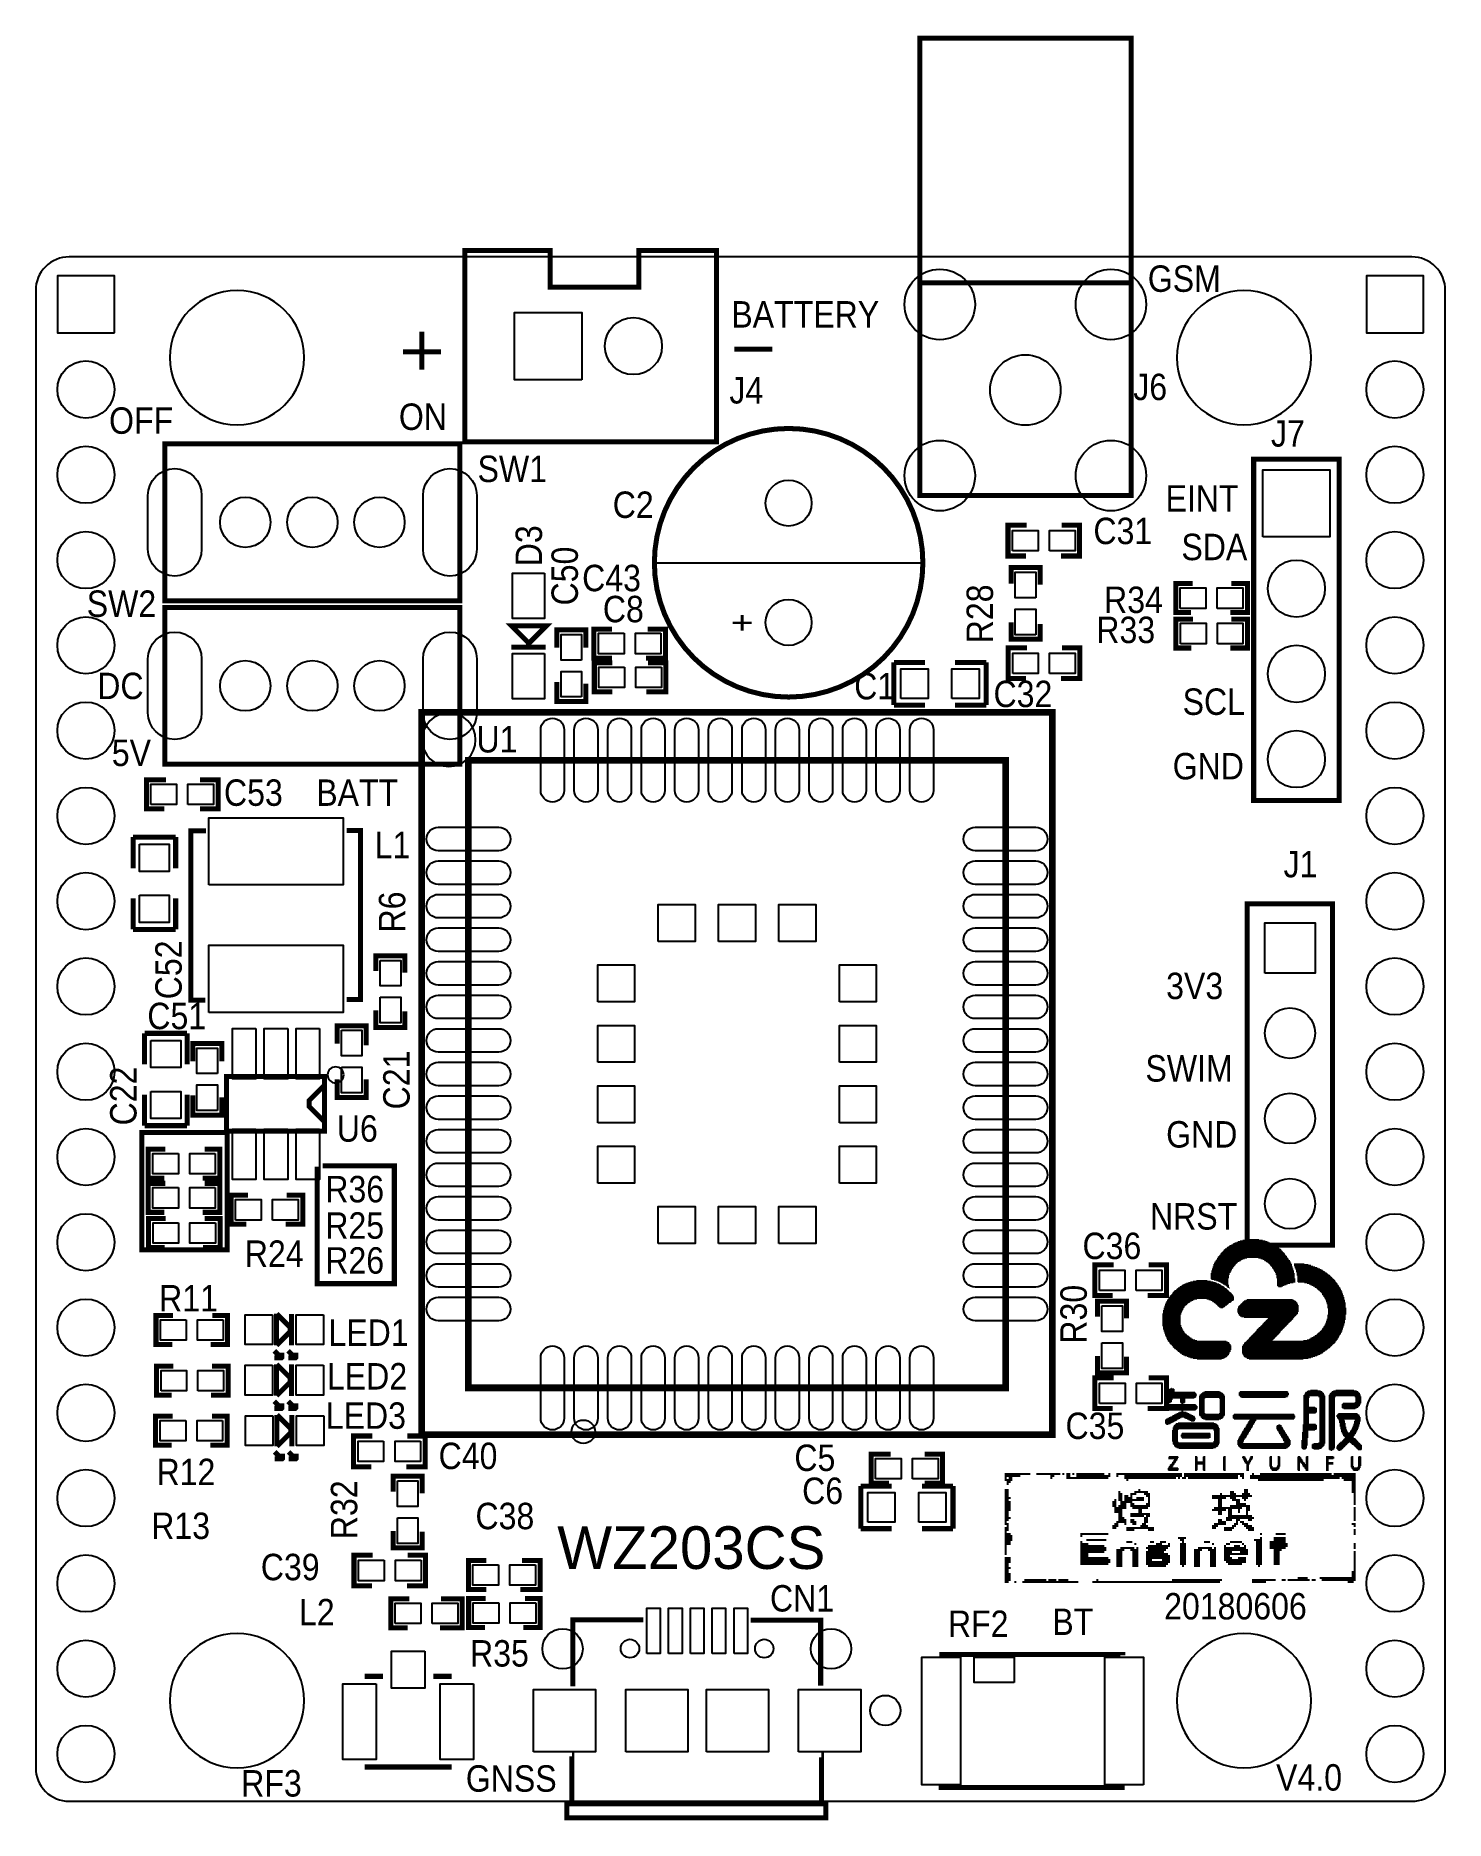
# Model space of a CAD drawing. Extents: x -21 to 21, y -23.6 to 29.6.
import ezdxf
from ezdxf.enums import TextEntityAlignment as Align

# ---------------------------------------------------------------- set-up
doc = ezdxf.new("R2010")
doc.units = 0
for name, color, linetype in [('BG_OUTLINE', 254, 'CONTINUOUS'), ('BG_SILKSCREEN_TOP', 7, 'CONTINUOUS'), ('PG_SILKSCREEN_TOP', 7, 'CONTINUOUS'), ('PIN_TOP', 80, 'CONTINUOUS'), ('RD_SILKSCREEN_TOP', 7, 'CONTINUOUS')]:
    doc.layers.add(name, color=color, linetype=linetype)

msp = doc.modelspace()

# ---------------------------------------------------------------- texts
at = {"layer": 'BG_SILKSCREEN_TOP'}
for s, height, width, p in [('GSM', 0.7874, 0.907036, (12.1353, 21.9586)), ('BATTERY', 0.7874, 0.907036, (-0.2736, 20.8945)), ('ON', 0.7874, 0.907036, (-10.1786, 17.8459)), ('OFF', 0.7874, 0.907036, (-18.8143, 17.7304)), ('EINT', 0.7874, 0.907036, (12.664, 15.4109)), ('SDA', 0.7874, 0.907036, (13.1367, 13.9664)), ('DC', 0.7874, 0.907036, (-19.1651, 9.8277)), ('SCL', 0.7874, 0.907036, (13.1732, 9.3584)), ('5V', 0.7874, 0.907036, (-18.7317, 7.8339)), ('GND', 0.7874, 0.907036, (12.8767, 7.4369)), ('BATT', 0.7874, 0.907036, (-12.6409, 6.6491)), ('3V3', 0.7874, 0.907036, (12.6821, 0.892)), ('SWIM', 0.7874, 0.907036, (12.0649, -1.5642)), ('GND', 0.7874, 0.907036, (12.6821, -3.5291)), ('NRST', 0.7874, 0.907036, (12.2006, -5.9719)), ('WZ203CS', 1.27, 1.02, (-5.4605, -16.0798)), ('20180606', 0.7874, 0.907036, (12.6224, -17.5843)), ('BT', 0.7874, 0.907036, (9.2901, -18.0465)), ('GNSS', 0.7874, 0.907036, (-8.1836, -22.7155)), ('V4.0', 0.7874, 0.907036, (15.9577, -22.6824))]:
    msp.add_text(s, height=height, dxfattribs=dict(at, width=width)).set_placement(p)
at = {"layer": 'PG_SILKSCREEN_TOP', "width": 0.907036}
msp.add_text('+', height=0.7874, rotation=90, dxfattribs=at).set_placement((0.4298, 12.0982), align=Align.CENTER)
at = {"layer": 'RD_SILKSCREEN_TOP', "width": 0.907036}
for s, p in [('J4', (-0.3308, 18.6321)), ('J6', (11.7023, 18.7333)), ('J7', (15.8049, 17.3465)), ('SW1', (-7.8339, 16.2934)), ('C2', (-3.8071, 15.2242)), ('C31', (10.5148, 14.4441)), ('C43', (-4.7185, 13.0416)), ('SW2', (-19.4789, 12.2768)), ('C8', (-4.1014, 12.1171)), ('R34', (10.8327, 12.3925)), ('R33', (10.6015, 11.4967)), ('C1', (3.3879, 9.8208)), ('C32', (7.5386, 9.5896)), ('U1', (-7.8668, 8.2384)), ('C53', (-15.3901, 6.6491)), ('L1', (-10.9009, 5.0888)), ('J1', (16.1804, 4.5186)), ('C51', (-17.6727, -0.0028)), ('U6', (-12.0279, -3.355)), ('R36', (-12.3704, -5.1611)), ('R25', (-12.3704, -6.2447)), ('R24', (-14.7688, -7.0826)), ('C36', (10.19, -6.8507)), ('R26', (-12.3704, -7.2849)), ('R11', (-17.3222, -8.4101)), ('LED1', (-12.278, -9.4358)), ('LED2', (-12.3214, -10.7359)), ('LED3', (-12.3562, -11.9067)), ('C35', (9.6843, -12.2102)), ('C40', (-8.9944, -13.1057)), ('C5', (1.6047, -13.1629)), ('R12', (-17.3984, -13.5843)), ('C6', (1.8359, -14.1452)), ('C38', (-7.8965, -14.8969)), ('R13', (-17.5573, -15.188)), ('C39', (-14.2921, -16.4161)), ('L2', (-13.1548, -17.7597)), ('CN1', (0.8782, -17.3484)), ('RF2', (6.1806, -18.1068)), ('R35', (-8.0577, -18.9879)), ('RF3', (-14.877, -22.8599))]:
    msp.add_text(s, height=0.7874, dxfattribs=at).set_placement(p)
for s, p in [('D3', (-5.9138, 13.784)), ('C50', (-4.8447, 12.6178)), ('R28', (7.5227, 11.4909)), ('R6', (-9.9879, 2.8767)), ('C52', (-16.6484, 0.8872)), ('C21', (-9.858, -2.3928)), ('C22', (-17.9953, -2.8693)), ('R30', (10.3183, -9.37)), ('R32', (-11.4184, -15.1938))]:
    msp.add_text(s, height=0.7874, rotation=90, dxfattribs=at).set_placement(p)

# ---------------------------------------------------------------- linework, layer by layer
at = {"layer": 'BG_OUTLINE'}
for points in [[(20, 23), (-20, 23, 0.414214), (-21, 22), (-21, -22, 0.414214), (-20, -23), (20, -23, 0.414214), (21, -22), (21, 22, 0.414214), (20, 23)], [(-13, 20, 1), (-17, 20, 1), (-13, 20)], [(17, 20, 1), (13, 20, 1), (17, 20)], [(-13, -20, 1), (-17, -20, 1), (-13, -20)], [(17, -20, 1), (13, -20, 1), (17, -20)]]:
    msp.add_lwpolyline(points, format="xyb", dxfattribs=at)
at = {"layer": 'BG_SILKSCREEN_TOP'}
for points, const_width in [([(-9.4932, 19.6376), (-9.4932, 20.7716)], 0.15), ([(-10.0602, 20.1757), (-8.9262, 20.1757)], 0.15), ([(-0.1851, 20.2479), (0.9489, 20.2479)], 0.15), ([(-17.8399, -3.0761), (-15.2974, -3.0761), (-15.2974, -6.572), (-17.8399, -6.572), (-17.8399, -3.0761)], 0.15), ([(-12.4516, -4.0728), (-10.3136, -4.0728), (-10.3136, -7.5832), (-12.6105, -7.5832), (-12.6105, -4.1017)], 0.15), ([(14.6811, -6.3919), (15.8393, -6.3919)], 0.0406), ([(14.7217, -6.3715), (15.7784, -6.3715)], 0.0406), ([(14.7827, -6.3512), (15.7377, -6.3512)], 0.0406), ([(14.8233, -6.3309), (15.6971, -6.3309)], 0.0406), ([(14.8843, -6.3106), (15.6361, -6.3106)], 0.0406), ([(14.9656, -6.2903), (15.5549, -6.2903)], 0.0406), ([(15.0672, -6.2699), (15.4533, -6.2699)], 0.0406), ([(14.1528, -6.8999), (14.9046, -6.8999)], 0.0406), ([(14.1528, -6.9202), (14.864, -6.9202)], 0.0406), ([(14.1731, -6.8795), (14.9249, -6.8795)], 0.0406), ([(14.1934, -6.8389), (15.0265, -6.8389)], 0.0406), ([(14.1934, -6.8592), (14.9656, -6.8592)], 0.0406), ([(14.2137, -6.7983), (16.2864, -6.7983)], 0.0406), ([(14.2137, -6.8186), (15.0875, -6.8186)], 0.0406), ([(14.2341, -6.7779), (16.2864, -6.7779)], 0.0406), ([(14.2544, -6.7576), (16.2661, -6.7576)], 0.0406), ([(14.2747, -6.7373), (16.2457, -6.7373)], 0.0406), ([(14.295, -6.6967), (16.2254, -6.6967)], 0.0406), ([(14.295, -6.717), (16.2254, -6.717)], 0.0406), ([(14.3153, -6.6763), (16.2051, -6.6763)], 0.0406), ([(14.3357, -6.656), (16.1848, -6.656)], 0.0406), ([(14.356, -6.6357), (16.1645, -6.6357)], 0.0406), ([(14.3763, -6.6154), (16.1441, -6.6154)], 0.0406), ([(14.3966, -6.5951), (16.1238, -6.5951)], 0.0406), ([(14.4169, -6.5747), (16.1035, -6.5747)], 0.0406), ([(14.4373, -6.5544), (16.0832, -6.5544)], 0.0406), ([(14.4779, -6.5341), (16.0425, -6.5341)], 0.0406), ([(14.4982, -6.5138), (16.0222, -6.5138)], 0.0406), ([(14.5185, -6.4935), (16.0019, -6.4935)], 0.0406), ([(14.5592, -6.4731), (15.9613, -6.4731)], 0.0406), ([(14.5795, -6.4528), (15.9409, -6.4528)], 0.0406), ([(14.6201, -6.4325), (15.9003, -6.4325)], 0.0406), ([(14.6608, -6.4122), (15.8597, -6.4122)], 0.0406), ([(15.4329, -6.8186), (16.3067, -6.8186)], 0.0406), ([(15.4939, -6.8389), (16.327, -6.8389)], 0.0406), ([(15.5549, -6.8592), (16.327, -6.8592)], 0.0406), ([(15.5955, -6.8795), (16.3473, -6.8795)], 0.0406), ([(15.6158, -6.8999), (16.3677, -6.8999)], 0.0406), ([(15.6565, -6.9202), (16.3677, -6.9202)], 0.0406), ([(14.0105, -7.286), (14.5795, -7.286)], 0.0406), ([(14.0105, -7.3063), (14.5795, -7.3063)], 0.0406), ([(14.0105, -7.3266), (14.5592, -7.3266)], 0.0406), ([(14.0105, -7.3469), (14.5592, -7.3469)], 0.0406), ([(14.0105, -7.3672), (14.5592, -7.3672)], 0.0406), ([(14.0105, -7.3876), (14.5592, -7.3876)], 0.0406), ([(14.0105, -7.4079), (14.5592, -7.4079)], 0.0406), ([(14.0105, -7.4282), (14.5389, -7.4282)], 0.0406), ([(14.0309, -7.2047), (14.6201, -7.2047)], 0.0406), ([(14.0309, -7.225), (14.5998, -7.225)], 0.0406), ([(14.0309, -7.2453), (14.5998, -7.2453)], 0.0406), ([(14.0309, -7.2656), (14.5795, -7.2656)], 0.0406), ([(14.0309, -7.4485), (14.5389, -7.4485)], 0.0406), ([(14.0512, -7.1437), (14.6405, -7.1437)], 0.0406), ([(14.0512, -7.164), (14.6405, -7.164)], 0.0406), ([(14.0512, -7.1844), (14.6201, -7.1844)], 0.0406), ([(14.0715, -7.0828), (14.6811, -7.0828)], 0.0406), ([(14.0715, -7.1031), (14.6811, -7.1031)], 0.0406), ([(14.0715, -7.1234), (14.6608, -7.1234)], 0.0406), ([(14.0918, -7.0218), (14.7421, -7.0218)], 0.0406), ([(14.0918, -7.0421), (14.7217, -7.0421)], 0.0406), ([(14.0918, -7.0624), (14.7014, -7.0624)], 0.0406), ([(14.1121, -6.9811), (14.7827, -6.9811)], 0.0406), ([(14.1121, -7.0015), (14.7624, -7.0015)], 0.0406), ([(14.1325, -6.9405), (14.8233, -6.9405)], 0.0406), ([(14.1325, -6.9608), (14.803, -6.9608)], 0.0406), ([(15.6768, -6.9405), (16.388, -6.9405)], 0.0406), ([(15.7174, -6.9608), (16.388, -6.9608)], 0.0406), ([(15.7377, -6.9811), (16.4083, -6.9811)], 0.0406), ([(15.7581, -7.0015), (16.4083, -7.0015)], 0.0406), ([(15.7784, -7.0218), (16.4286, -7.0218)], 0.0406), ([(15.7987, -7.0421), (16.4286, -7.0421)], 0.0406), ([(15.819, -7.0624), (16.4286, -7.0624)], 0.0406), ([(15.8393, -7.0828), (16.4489, -7.0828)], 0.0406), ([(15.8393, -7.1031), (16.4489, -7.1031)], 0.0406), ([(15.8597, -7.1234), (16.4489, -7.1234)], 0.0406), ([(15.88, -7.1437), (16.4693, -7.1437)], 0.0406), ([(15.88, -7.164), (16.4693, -7.164)], 0.0406), ([(15.9003, -7.1844), (16.4693, -7.1844)], 0.0406), ([(15.9003, -7.2047), (16.4896, -7.2047)], 0.0406), ([(15.9206, -7.225), (16.4896, -7.225)], 0.0406), ([(15.9206, -7.2453), (16.4896, -7.2453)], 0.0406), ([(15.9409, -7.2656), (16.4896, -7.2656)], 0.0406), ([(15.9409, -7.286), (16.5099, -7.286)], 0.0406), ([(15.9409, -7.3063), (16.5099, -7.3063)], 0.0406), ([(15.9613, -7.3266), (16.5099, -7.3266)], 0.0406), ([(15.9613, -7.3469), (16.5099, -7.3469)], 0.0406), ([(15.9613, -7.3672), (16.5099, -7.3672)], 0.0406), ([(15.9613, -7.3876), (16.5099, -7.3876)], 0.0406), ([(15.9613, -7.4079), (16.5099, -7.4079)], 0.0406), ([(15.9816, -7.4282), (16.5099, -7.4282)], 0.0406), ([(15.9816, -7.4485), (16.5302, -7.4485)], 0.0406), ([(16.4896, -7.0015), (16.7944, -7.0015)], 0.0406), ([(16.4896, -7.0218), (16.9163, -7.0218)], 0.0406), ([(16.4896, -7.0421), (16.9976, -7.0421)], 0.0406), ([(16.5099, -7.0624), (17.0585, -7.0624)], 0.0406), ([(16.5099, -7.0828), (17.1195, -7.0828)], 0.0406), ([(16.5099, -7.1031), (17.1805, -7.1031)], 0.0406), ([(16.5302, -7.1234), (17.2211, -7.1234)], 0.0406), ([(16.5302, -7.1437), (17.2617, -7.1437)], 0.0406), ([(16.5505, -7.164), (17.3024, -7.164)], 0.0406), ([(16.5505, -7.1844), (17.343, -7.1844)], 0.0406), ([(16.5505, -7.2047), (17.3633, -7.2047)], 0.0406), ([(16.5505, -7.225), (17.404, -7.225)], 0.0406), ([(16.5709, -7.2453), (17.4243, -7.2453)], 0.0406), ([(16.5709, -7.2656), (17.4649, -7.2656)], 0.0406), ([(16.5709, -7.286), (17.4853, -7.286)], 0.0406), ([(16.5709, -7.3063), (17.5056, -7.3063)], 0.0406), ([(16.5709, -7.3266), (17.5462, -7.3266)], 0.0406), ([(16.5912, -7.3469), (17.5665, -7.3469)], 0.0406), ([(16.5912, -7.3672), (17.5869, -7.3672)], 0.0406), ([(16.5912, -7.3876), (17.6072, -7.3876)], 0.0406), ([(16.5912, -7.4079), (17.6275, -7.4079)], 0.0406), ([(16.5912, -7.4282), (17.6478, -7.4282)], 0.0406), ([(16.5912, -7.4485), (17.6681, -7.4485)], 0.0406), ([(12.7913, -7.9565), (14.6811, -7.9565)], 0.0406), ([(12.7913, -7.9768), (14.7014, -7.9768)], 0.0406), ([(12.8117, -7.9362), (14.6811, -7.9362)], 0.0406), ([(12.832, -7.9159), (14.6608, -7.9159)], 0.0406), ([(12.8523, -7.8956), (14.6405, -7.8956)], 0.0406), ([(12.8726, -7.8549), (14.5998, -7.8549)], 0.0406), ([(12.8726, -7.8752), (14.6201, -7.8752)], 0.0406), ([(12.8929, -7.8346), (14.5795, -7.8346)], 0.0406), ([(12.9133, -7.8143), (14.5592, -7.8143)], 0.0406), ([(12.9336, -7.794), (14.5389, -7.794)], 0.0406), ([(12.9742, -7.7736), (14.5185, -7.7736)], 0.0406), ([(12.9945, -7.7533), (14.4982, -7.7533)], 0.0406), ([(13.0149, -7.733), (14.4779, -7.733)], 0.0406), ([(13.0352, -7.7127), (14.4373, -7.7127)], 0.0406), ([(13.0758, -7.6924), (14.4169, -7.6924)], 0.0406), ([(13.0961, -7.672), (14.3966, -7.672)], 0.0406), ([(13.1368, -7.6517), (14.356, -7.6517)], 0.0406), ([(13.1571, -7.6314), (14.3153, -7.6314)], 0.0406), ([(13.1977, -7.6111), (14.295, -7.6111)], 0.0406), ([(13.2384, -7.5908), (14.2544, -7.5908)], 0.0406), ([(13.279, -7.5704), (14.1934, -7.5704)], 0.0406), ([(13.34, -7.5501), (14.1528, -7.5501)], 0.0406), ([(13.4009, -7.5298), (14.0918, -7.5298)], 0.0406), ([(13.4822, -7.5095), (14.0105, -7.5095)], 0.0406), ([(13.5838, -7.4892), (13.9089, -7.4892)], 0.0406), ([(14.1121, -7.4688), (14.5389, -7.4688)], 0.0406), ([(14.1731, -7.4892), (14.5389, -7.4892)], 0.0406), ([(14.2341, -7.5095), (14.5389, -7.5095)], 0.0406), ([(14.2747, -7.5298), (14.5389, -7.5298)], 0.0406), ([(14.3153, -7.5501), (14.5389, -7.5501)], 0.0406), ([(14.356, -7.5704), (14.5389, -7.5704)], 0.0406), ([(14.3763, -7.5908), (14.5389, -7.5908)], 0.0406), ([(14.4169, -7.6111), (14.5389, -7.6111)], 0.0406), ([(14.4576, -7.6314), (14.5592, -7.6314)], 0.0406), ([(14.4779, -7.6517), (14.5592, -7.6517)], 0.0406), ([(14.4982, -7.672), (14.5592, -7.672)], 0.0406), ([(14.5185, -7.6924), (14.5592, -7.6924)], 0.0406), ([(14.5592, -7.7127), (14.5795, -7.7127)], 0.0406), ([(15.9816, -7.4688), (16.5302, -7.4688)], 0.0406), ([(15.9816, -7.4892), (16.5302, -7.4892)], 0.0406), ([(15.9816, -7.5095), (16.5302, -7.5095)], 0.0406), ([(15.9816, -7.5298), (16.5302, -7.5298)], 0.0406), ([(15.9816, -7.5501), (16.4693, -7.5501)], 0.0406), ([(15.9816, -7.5704), (16.3677, -7.5704)], 0.0406), ([(15.9816, -7.5908), (16.3067, -7.5908)], 0.0406), ([(15.9816, -7.6111), (16.2661, -7.6111)], 0.0406), ([(15.9816, -7.6314), (16.2051, -7.6314)], 0.0406), ([(16.0019, -7.6517), (16.1645, -7.6517)], 0.0406), ([(16.0222, -7.672), (16.1238, -7.672)], 0.0406), ([(16.5912, -7.4688), (17.6885, -7.4688)], 0.0406), ([(16.5912, -7.4892), (17.7088, -7.4892)], 0.0406), ([(16.5912, -7.5095), (17.7291, -7.5095)], 0.0406), ([(16.6115, -7.5298), (17.7291, -7.5298)], 0.0406), ([(16.7944, -7.5501), (17.7494, -7.5501)], 0.0406), ([(16.8757, -7.5704), (17.7697, -7.5704)], 0.0406), ([(16.9366, -7.5908), (17.7901, -7.5908)], 0.0406), ([(16.9773, -7.6111), (17.7901, -7.6111)], 0.0406), ([(17.0179, -7.6314), (17.8104, -7.6314)], 0.0406), ([(17.0585, -7.6517), (17.8307, -7.6517)], 0.0406), ([(17.0992, -7.672), (17.8307, -7.672)], 0.0406), ([(17.1195, -7.6924), (17.851, -7.6924)], 0.0406), ([(17.1601, -7.7127), (17.8713, -7.7127)], 0.0406), ([(17.1805, -7.733), (17.8713, -7.733)], 0.0406), ([(17.2008, -7.7533), (17.8917, -7.7533)], 0.0406), ([(17.2211, -7.7736), (17.8917, -7.7736)], 0.0406), ([(17.2414, -7.794), (17.912, -7.794)], 0.0406), ([(17.2617, -7.8143), (17.912, -7.8143)], 0.0406), ([(17.2821, -7.8346), (17.9323, -7.8346)], 0.0406), ([(17.3024, -7.8549), (17.9323, -7.8549)], 0.0406), ([(17.3227, -7.8752), (17.9323, -7.8752)], 0.0406), ([(17.3227, -7.8956), (17.9526, -7.8956)], 0.0406), ([(17.343, -7.9159), (17.9526, -7.9159)], 0.0406), ([(17.3633, -7.9362), (17.9729, -7.9362)], 0.0406), ([(17.3633, -7.9565), (17.9729, -7.9565)], 0.0406), ([(17.3837, -7.9768), (17.9729, -7.9768)], 0.0406), ([(12.5678, -8.4848), (13.1368, -8.4848)], 0.0406), ([(12.5678, -8.5052), (13.1165, -8.5052)], 0.0406), ([(12.5881, -8.3832), (13.1774, -8.3832)], 0.0406), ([(12.5881, -8.4036), (13.1571, -8.4036)], 0.0406), ([(12.5881, -8.4239), (13.1571, -8.4239)], 0.0406), ([(12.5881, -8.4442), (13.1368, -8.4442)], 0.0406), ([(12.5881, -8.4645), (13.1368, -8.4645)], 0.0406), ([(12.6085, -8.3223), (13.1977, -8.3223)], 0.0406), ([(12.6085, -8.3426), (13.1977, -8.3426)], 0.0406), ([(12.6085, -8.3629), (13.1774, -8.3629)], 0.0406), ([(12.6288, -8.2613), (13.2384, -8.2613)], 0.0406), ([(12.6288, -8.2816), (13.2384, -8.2816)], 0.0406), ([(12.6288, -8.302), (13.2181, -8.302)], 0.0406), ([(12.6491, -8.2004), (13.2993, -8.2004)], 0.0406), ([(12.6491, -8.2207), (13.279, -8.2207)], 0.0406), ([(12.6491, -8.241), (13.2587, -8.241)], 0.0406), ([(12.6694, -8.1597), (13.34, -8.1597)], 0.0406), ([(12.6694, -8.18), (13.3197, -8.18)], 0.0406), ([(12.6897, -8.1191), (13.4009, -8.1191)], 0.0406), ([(12.6897, -8.1394), (13.3806, -8.1394)], 0.0406), ([(12.7101, -8.0784), (13.4822, -8.0784)], 0.0406), ([(12.7101, -8.0988), (13.4416, -8.0988)], 0.0406), ([(12.7304, -8.0581), (13.5229, -8.0581)], 0.0406), ([(12.7507, -8.0175), (14.7014, -8.0175)], 0.0406), ([(12.7507, -8.0378), (13.6041, -8.0378)], 0.0406), ([(12.771, -7.9972), (14.7014, -7.9972)], 0.0406), ([(13.8886, -8.0378), (14.7014, -8.0378)], 0.0406), ([(13.9496, -8.0581), (14.7014, -8.0581)], 0.0406), ([(14.0105, -8.0784), (14.6811, -8.0784)], 0.0406), ([(14.0512, -8.0988), (14.6405, -8.0988)], 0.0406), ([(14.0715, -8.1191), (14.6201, -8.1191)], 0.0406), ([(14.1121, -8.1394), (14.5998, -8.1394)], 0.0406), ([(14.1325, -8.1597), (14.5592, -8.1597)], 0.0406), ([(14.1528, -8.18), (14.5389, -8.18)], 0.0406), ([(14.1731, -8.2004), (14.5185, -8.2004)], 0.0406), ([(14.1934, -8.2207), (14.4982, -8.2207)], 0.0406), ([(14.2137, -8.241), (14.4576, -8.241)], 0.0406), ([(14.2341, -8.2613), (14.4373, -8.2613)], 0.0406), ([(14.2544, -8.2816), (14.4169, -8.2816)], 0.0406), ([(14.295, -8.302), (14.3763, -8.302)], 0.0406), ([(14.803, -8.3426), (16.6318, -8.3426)], 0.0406), ([(14.803, -8.3629), (16.6318, -8.3629)], 0.0406), ([(14.803, -8.3832), (16.6318, -8.3832)], 0.0406), ([(14.803, -8.4036), (16.6318, -8.4036)], 0.0406), ([(14.803, -8.4239), (16.6115, -8.4239)], 0.0406), ([(14.8233, -8.2816), (16.6318, -8.2816)], 0.0406), ([(14.8233, -8.302), (16.6318, -8.302)], 0.0406), ([(14.8233, -8.3223), (16.6318, -8.3223)], 0.0406), ([(14.8233, -8.4442), (16.6115, -8.4442)], 0.0406), ([(14.8233, -8.4645), (16.6115, -8.4645)], 0.0406), ([(14.8437, -8.2613), (16.6318, -8.2613)], 0.0406), ([(14.8437, -8.4848), (16.5912, -8.4848)], 0.0406), ([(14.8437, -8.5052), (16.5709, -8.5052)], 0.0406), ([(14.864, -8.241), (16.6318, -8.241)], 0.0406), ([(14.8843, -8.2207), (16.6115, -8.2207)], 0.0406), ([(14.9046, -8.2004), (16.6115, -8.2004)], 0.0406), ([(14.9249, -8.18), (16.5912, -8.18)], 0.0406), ([(14.9453, -8.1597), (16.5912, -8.1597)], 0.0406), ([(14.9656, -8.1394), (16.5709, -8.1394)], 0.0406), ([(14.9859, -8.1191), (16.5505, -8.1191)], 0.0406), ([(15.0062, -8.0988), (16.5302, -8.0988)], 0.0406), ([(15.0469, -8.0784), (16.4896, -8.0784)], 0.0406), ([(15.0875, -8.0581), (16.4489, -8.0581)], 0.0406), ([(17.404, -7.9972), (17.9933, -7.9972)], 0.0406), ([(17.404, -8.0175), (17.9933, -8.0175)], 0.0406), ([(17.4243, -8.0378), (17.9933, -8.0378)], 0.0406), ([(17.4243, -8.0581), (17.9933, -8.0581)], 0.0406), ([(17.4446, -8.0784), (18.0136, -8.0784)], 0.0406), ([(17.4446, -8.0988), (18.0136, -8.0988)], 0.0406), ([(17.4446, -8.1191), (18.0136, -8.1191)], 0.0406), ([(17.4649, -8.1394), (18.0136, -8.1394)], 0.0406), ([(17.4649, -8.1597), (18.0339, -8.1597)], 0.0406), ([(17.4649, -8.18), (18.0339, -8.18)], 0.0406), ([(17.4853, -8.2004), (18.0339, -8.2004)], 0.0406), ([(17.4853, -8.2207), (18.0339, -8.2207)], 0.0406), ([(17.4853, -8.241), (18.0339, -8.241)], 0.0406), ([(17.4853, -8.2613), (18.0339, -8.2613)], 0.0406), ([(17.4853, -8.2816), (18.0339, -8.2816)], 0.0406), ([(17.4853, -8.302), (18.0339, -8.302)], 0.0406), ([(17.5056, -8.3223), (18.0542, -8.3223)], 0.0406), ([(17.5056, -8.3426), (18.0542, -8.3426)], 0.0406), ([(17.5056, -8.3629), (18.0542, -8.3629)], 0.0406), ([(17.5056, -8.3832), (18.0542, -8.3832)], 0.0406), ([(17.5056, -8.4036), (18.0542, -8.4036)], 0.0406), ([(17.5056, -8.4239), (18.0542, -8.4239)], 0.0406), ([(17.5056, -8.4442), (18.0542, -8.4442)], 0.0406), ([(17.5056, -8.4645), (18.0542, -8.4645)], 0.0406), ([(17.5056, -8.4848), (18.0542, -8.4848)], 0.0406), ([(17.5056, -8.5052), (18.0339, -8.5052)], 0.0406), ([(12.5678, -8.5255), (13.1165, -8.5255)], 0.0406), ([(12.5678, -8.5458), (13.1165, -8.5458)], 0.0406), ([(12.5678, -8.5661), (13.1165, -8.5661)], 0.0406), ([(12.5678, -8.5864), (13.1165, -8.5864)], 0.0406), ([(12.5678, -8.6068), (13.1165, -8.6068)], 0.0406), ([(12.5678, -8.6271), (13.1165, -8.6271)], 0.0406), ([(12.5678, -8.6474), (13.1165, -8.6474)], 0.0406), ([(12.5678, -8.6677), (13.1165, -8.6677)], 0.0406), ([(12.5678, -8.688), (13.1165, -8.688)], 0.0406), ([(12.5678, -8.7084), (13.1165, -8.7084)], 0.0406), ([(12.5678, -8.7287), (13.1165, -8.7287)], 0.0406), ([(12.5678, -8.749), (13.1165, -8.749)], 0.0406), ([(12.5678, -8.7693), (13.1165, -8.7693)], 0.0406), ([(12.5678, -8.7896), (13.1165, -8.7896)], 0.0406), ([(12.5678, -8.81), (13.1165, -8.81)], 0.0406), ([(12.5678, -8.8303), (13.1368, -8.8303)], 0.0406), ([(12.5881, -8.8506), (13.1368, -8.8506)], 0.0406), ([(12.5881, -8.8709), (13.1368, -8.8709)], 0.0406), ([(12.5881, -8.8912), (13.1571, -8.8912)], 0.0406), ([(12.5881, -8.9116), (13.1571, -8.9116)], 0.0406), ([(12.5881, -8.9319), (13.1774, -8.9319)], 0.0406), ([(12.6085, -8.9522), (13.1774, -8.9522)], 0.0406), ([(12.6085, -8.9725), (13.1977, -8.9725)], 0.0406), ([(12.6085, -8.9928), (13.1977, -8.9928)], 0.0406), ([(12.6288, -9.0132), (13.2181, -9.0132)], 0.0406), ([(12.6288, -9.0335), (13.2384, -9.0335)], 0.0406), ([(12.6288, -9.0538), (13.2384, -9.0538)], 0.0406), ([(14.864, -8.5255), (16.5505, -8.5255)], 0.0406), ([(14.8843, -8.5458), (16.5302, -8.5458)], 0.0406), ([(14.9249, -8.5661), (16.5099, -8.5661)], 0.0406), ([(15.0062, -8.5864), (16.4896, -8.5864)], 0.0406), ([(15.311, -9.0538), (16.0629, -9.0538)], 0.0406), ([(15.3313, -9.0335), (16.0832, -9.0335)], 0.0406), ([(15.3517, -9.0132), (16.0832, -9.0132)], 0.0406), ([(15.372, -8.9725), (16.1238, -8.9725)], 0.0406), ([(15.372, -8.9928), (16.1035, -8.9928)], 0.0406), ([(15.3923, -8.9522), (16.1441, -8.9522)], 0.0406), ([(15.4126, -8.9319), (16.1645, -8.9319)], 0.0406), ([(15.4329, -8.9116), (16.1848, -8.9116)], 0.0406), ([(15.4533, -8.8912), (16.2051, -8.8912)], 0.0406), ([(15.4736, -8.8709), (16.2254, -8.8709)], 0.0406), ([(15.4939, -8.8506), (16.2457, -8.8506)], 0.0406), ([(15.5142, -8.8303), (16.2661, -8.8303)], 0.0406), ([(15.5345, -8.81), (16.2864, -8.81)], 0.0406), ([(15.5549, -8.7896), (16.3067, -8.7896)], 0.0406), ([(15.5752, -8.7693), (16.327, -8.7693)], 0.0406), ([(15.5955, -8.749), (16.3473, -8.749)], 0.0406), ([(15.6158, -8.7287), (16.3677, -8.7287)], 0.0406), ([(15.6361, -8.7084), (16.388, -8.7084)], 0.0406), ([(15.6565, -8.688), (16.4083, -8.688)], 0.0406), ([(15.6768, -8.6677), (16.4286, -8.6677)], 0.0406), ([(15.6971, -8.6474), (16.4489, -8.6474)], 0.0406), ([(15.7174, -8.6068), (16.4693, -8.6068)], 0.0406), ([(15.7174, -8.6271), (16.4693, -8.6271)], 0.0406), ([(17.2211, -9.0538), (17.8917, -9.0538)], 0.0406), ([(17.2414, -9.0335), (17.912, -9.0335)], 0.0406), ([(17.2617, -9.0132), (17.912, -9.0132)], 0.0406), ([(17.2821, -8.9928), (17.9323, -8.9928)], 0.0406), ([(17.3024, -8.9725), (17.9323, -8.9725)], 0.0406), ([(17.3227, -8.9319), (17.9526, -8.9319)], 0.0406), ([(17.3227, -8.9522), (17.9323, -8.9522)], 0.0406), ([(17.343, -8.9116), (17.9526, -8.9116)], 0.0406), ([(17.3633, -8.8709), (17.9729, -8.8709)], 0.0406), ([(17.3633, -8.8912), (17.9526, -8.8912)], 0.0406), ([(17.3837, -8.8506), (17.9729, -8.8506)], 0.0406), ([(17.404, -8.81), (17.9933, -8.81)], 0.0406), ([(17.404, -8.8303), (17.9729, -8.8303)], 0.0406), ([(17.4243, -8.7693), (17.9933, -8.7693)], 0.0406), ([(17.4243, -8.7896), (17.9933, -8.7896)], 0.0406), ([(17.4446, -8.7084), (18.0136, -8.7084)], 0.0406), ([(17.4446, -8.7287), (18.0136, -8.7287)], 0.0406), ([(17.4446, -8.749), (18.0136, -8.749)], 0.0406), ([(17.4649, -8.6474), (18.0339, -8.6474)], 0.0406), ([(17.4649, -8.6677), (18.0136, -8.6677)], 0.0406), ([(17.4649, -8.688), (18.0136, -8.688)], 0.0406), ([(17.4853, -8.5255), (18.0339, -8.5255)], 0.0406), ([(17.4853, -8.5458), (18.0339, -8.5458)], 0.0406), ([(17.4853, -8.5661), (18.0339, -8.5661)], 0.0406), ([(17.4853, -8.5864), (18.0339, -8.5864)], 0.0406), ([(17.4853, -8.6068), (18.0339, -8.6068)], 0.0406), ([(17.4853, -8.6271), (18.0339, -8.6271)], 0.0406), ([(12.6491, -9.0741), (13.2587, -9.0741)], 0.0406), ([(12.6491, -9.0944), (13.279, -9.0944)], 0.0406), ([(12.6491, -9.1148), (13.2993, -9.1148)], 0.0406), ([(12.6694, -9.1351), (13.3197, -9.1351)], 0.0406), ([(12.6694, -9.1554), (13.3603, -9.1554)], 0.0406), ([(12.6897, -9.1757), (13.3806, -9.1757)], 0.0406), ([(12.6897, -9.196), (13.4009, -9.196)], 0.0406), ([(12.7101, -9.2164), (13.4416, -9.2164)], 0.0406), ([(12.7101, -9.2367), (13.4822, -9.2367)], 0.0406), ([(12.7304, -9.257), (13.5432, -9.257)], 0.0406), ([(12.7304, -9.2773), (13.6041, -9.2773)], 0.0406), ([(12.7507, -9.2976), (14.4779, -9.2976)], 0.0406), ([(12.771, -9.318), (14.5185, -9.318)], 0.0406), ([(12.7913, -9.3383), (14.5592, -9.3383)], 0.0406), ([(12.7913, -9.3586), (14.5795, -9.3586)], 0.0406), ([(12.8117, -9.3789), (14.5795, -9.3789)], 0.0406), ([(12.832, -9.3992), (14.5998, -9.3992)], 0.0406), ([(12.8523, -9.4196), (14.5998, -9.4196)], 0.0406), ([(12.8726, -9.4399), (14.6201, -9.4399)], 0.0406), ([(12.8726, -9.4602), (14.6201, -9.4602)], 0.0406), ([(12.8929, -9.4805), (14.6201, -9.4805)], 0.0406), ([(12.9133, -9.5008), (14.6201, -9.5008)], 0.0406), ([(12.9336, -9.5212), (14.6201, -9.5212)], 0.0406), ([(12.9742, -9.5415), (14.6201, -9.5415)], 0.0406), ([(12.9945, -9.5618), (14.5998, -9.5618)], 0.0406), ([(13.0149, -9.5821), (14.5998, -9.5821)], 0.0406), ([(14.9453, -9.4602), (17.5869, -9.4602)], 0.0406), ([(14.9453, -9.4805), (17.5665, -9.4805)], 0.0406), ([(14.9453, -9.5008), (17.5462, -9.5008)], 0.0406), ([(14.9453, -9.5212), (17.5056, -9.5212)], 0.0406), ([(14.9453, -9.5415), (17.4853, -9.5415)], 0.0406), ([(14.9453, -9.5618), (17.4649, -9.5618)], 0.0406), ([(14.9453, -9.5821), (17.4243, -9.5821)], 0.0406), ([(14.9656, -9.4196), (17.6275, -9.4196)], 0.0406), ([(14.9656, -9.4399), (17.6072, -9.4399)], 0.0406), ([(14.9859, -9.3992), (17.6478, -9.3992)], 0.0406), ([(15.0062, -9.3586), (17.6885, -9.3586)], 0.0406), ([(15.0062, -9.3789), (17.6681, -9.3789)], 0.0406), ([(15.0265, -9.3383), (17.7088, -9.3383)], 0.0406), ([(15.0469, -9.318), (17.7291, -9.318)], 0.0406), ([(15.0672, -9.2976), (17.7291, -9.2976)], 0.0406), ([(15.0875, -9.2773), (15.8597, -9.2773)], 0.0406), ([(15.1078, -9.257), (15.8597, -9.257)], 0.0406), ([(15.1281, -9.2367), (15.88, -9.2367)], 0.0406), ([(15.1485, -9.2164), (15.9003, -9.2164)], 0.0406), ([(15.1688, -9.196), (15.9206, -9.196)], 0.0406), ([(15.1891, -9.1757), (15.9409, -9.1757)], 0.0406), ([(15.2094, -9.1554), (15.9613, -9.1554)], 0.0406), ([(15.2297, -9.1351), (15.9816, -9.1351)], 0.0406), ([(15.2501, -9.1148), (16.0019, -9.1148)], 0.0406), ([(15.2704, -9.0944), (16.0222, -9.0944)], 0.0406), ([(15.2907, -9.0741), (16.0425, -9.0741)], 0.0406), ([(16.7741, -9.2773), (17.7494, -9.2773)], 0.0406), ([(16.8757, -9.257), (17.7697, -9.257)], 0.0406), ([(16.9366, -9.2367), (17.7901, -9.2367)], 0.0406), ([(16.9773, -9.2164), (17.7901, -9.2164)], 0.0406), ([(17.0179, -9.196), (17.8104, -9.196)], 0.0406), ([(17.0585, -9.1757), (17.8307, -9.1757)], 0.0406), ([(17.0992, -9.1554), (17.8307, -9.1554)], 0.0406), ([(17.1195, -9.1351), (17.851, -9.1351)], 0.0406), ([(17.1601, -9.1148), (17.851, -9.1148)], 0.0406), ([(17.1805, -9.0944), (17.8713, -9.0944)], 0.0406), ([(17.2008, -9.0741), (17.8917, -9.0741)], 0.0406), ([(13.0352, -9.6024), (14.5998, -9.6024)], 0.0406), ([(13.0758, -9.6228), (14.5795, -9.6228)], 0.0406), ([(13.0961, -9.6431), (14.5795, -9.6431)], 0.0406), ([(13.1368, -9.6634), (14.5592, -9.6634)], 0.0406), ([(13.1571, -9.6837), (14.5592, -9.6837)], 0.0406), ([(13.1977, -9.704), (14.5389, -9.704)], 0.0406), ([(13.2384, -9.7244), (14.5185, -9.7244)], 0.0406), ([(13.2993, -9.7447), (14.4982, -9.7447)], 0.0406), ([(13.34, -9.765), (14.4779, -9.765)], 0.0406), ([(13.4009, -9.7853), (14.4373, -9.7853)], 0.0406), ([(13.4822, -9.8056), (14.3966, -9.8056)], 0.0406), ([(13.6041, -9.826), (14.3357, -9.826)], 0.0406), ([(14.9453, -9.6024), (17.404, -9.6024)], 0.0406), ([(14.9453, -9.6228), (17.3633, -9.6228)], 0.0406), ([(14.9453, -9.6431), (17.343, -9.6431)], 0.0406), ([(14.9656, -9.6634), (17.3024, -9.6634)], 0.0406), ([(14.9656, -9.6837), (17.2617, -9.6837)], 0.0406), ([(14.9859, -9.704), (17.2211, -9.704)], 0.0406), ([(14.9859, -9.7244), (17.1805, -9.7244)], 0.0406), ([(15.0062, -9.7447), (17.1195, -9.7447)], 0.0406), ([(15.0265, -9.765), (17.0585, -9.765)], 0.0406), ([(15.0672, -9.7853), (16.9976, -9.7853)], 0.0406), ([(15.0875, -9.8056), (16.9163, -9.8056)], 0.0406), ([(15.1485, -9.826), (16.7741, -9.826)], 0.0406), ([(12.6694, -11.0452), (12.8523, -11.0452)], 0.0406), ([(12.6897, -10.9842), (13.5229, -10.9842)], 0.0406), ([(12.6897, -11.0045), (12.8726, -11.0045)], 0.0406), ([(12.6897, -11.0248), (12.8726, -11.0248)], 0.0406), ([(12.6897, -11.0655), (12.8523, -11.0655)], 0.0406), ([(12.6897, -11.0858), (12.8523, -11.0858)], 0.0406), ([(12.7101, -10.9232), (13.5838, -10.9232)], 0.0406), ([(12.7101, -10.9436), (13.5838, -10.9436)], 0.0406), ([(12.7101, -10.9639), (13.5635, -10.9639)], 0.0406), ([(12.7101, -11.1061), (12.832, -11.1061)], 0.0406), ([(12.7304, -10.842), (13.5635, -10.842)], 0.0406), ([(12.7304, -10.8623), (13.5838, -10.8623)], 0.0406), ([(12.7304, -10.8826), (13.5838, -10.8826)], 0.0406), ([(12.7304, -10.9029), (13.6041, -10.9029)], 0.0406), ([(12.7304, -11.1264), (12.8117, -11.1264)], 0.0406), ([(12.7507, -10.781), (12.9336, -10.781)], 0.0406), ([(12.7507, -10.8013), (12.9336, -10.8013)], 0.0406), ([(12.7507, -10.8216), (13.5432, -10.8216)], 0.0406), ([(12.771, -10.7404), (12.9336, -10.7404)], 0.0406), ([(12.771, -10.7607), (12.9336, -10.7607)], 0.0406), ([(12.7913, -10.72), (12.9133, -10.72)], 0.0406), ([(12.832, -10.6997), (12.8523, -10.6997)], 0.0406), ([(13.0961, -11.0045), (13.2587, -11.0045)], 0.0406), ([(13.0961, -11.0248), (13.2587, -11.0248)], 0.0406), ([(13.0961, -11.0452), (13.2587, -11.0452)], 0.0406), ([(13.0961, -11.0655), (13.2587, -11.0655)], 0.0406), ([(13.0961, -11.0858), (13.2587, -11.0858)], 0.0406), ([(13.0961, -11.1061), (13.2587, -11.1061)], 0.0406), ([(13.1165, -11.1264), (13.2384, -11.1264)], 0.0406), ([(13.1368, -11.1468), (13.1977, -11.1468)], 0.0406), ([(13.6651, -10.9436), (14.4373, -10.9436)], 0.0406), ([(13.6651, -10.9639), (14.4373, -10.9639)], 0.0406), ([(13.6651, -10.9842), (13.848, -10.9842)], 0.0406), ([(13.6651, -11.0045), (13.8277, -11.0045)], 0.0406), ([(13.6651, -11.0248), (13.8277, -11.0248)], 0.0406), ([(13.6651, -11.0452), (13.8277, -11.0452)], 0.0406), ([(13.6651, -11.0655), (13.8277, -11.0655)], 0.0406), ([(13.6651, -11.0858), (13.8277, -11.0858)], 0.0406), ([(13.6651, -11.1061), (13.8277, -11.1061)], 0.0406), ([(13.6651, -11.1264), (13.8277, -11.1264)], 0.0406), ([(13.6651, -11.1468), (13.8277, -11.1468)], 0.0406), ([(13.6651, -11.1671), (13.8277, -11.1671)], 0.0406), ([(13.6854, -10.9029), (14.4169, -10.9029)], 0.0406), ([(13.6854, -10.9232), (14.4169, -10.9232)], 0.0406), ([(13.7057, -10.8826), (14.3966, -10.8826)], 0.0406), ([(13.7261, -10.8623), (14.3763, -10.8623)], 0.0406), ([(13.7464, -10.842), (14.356, -10.842)], 0.0406), ([(13.787, -10.8216), (14.3153, -10.8216)], 0.0406), ([(13.8277, -10.8013), (14.2747, -10.8013)], 0.0406), ([(14.2544, -10.9842), (14.4373, -10.9842)], 0.0406), ([(14.2747, -11.0045), (14.4373, -11.0045)], 0.0406), ([(14.2747, -11.0248), (14.4373, -11.0248)], 0.0406), ([(14.2747, -11.0452), (14.4373, -11.0452)], 0.0406), ([(14.2747, -11.0655), (14.4373, -11.0655)], 0.0406), ([(14.2747, -11.0858), (14.4373, -11.0858)], 0.0406), ([(14.2747, -11.1061), (14.4373, -11.1061)], 0.0406), ([(14.2747, -11.1264), (14.4373, -11.1264)], 0.0406), ([(14.2747, -11.1468), (14.4373, -11.1468)], 0.0406), ([(14.2747, -11.1671), (14.4373, -11.1671)], 0.0406), ([(14.8437, -10.842), (16.327, -10.842)], 0.0406), ([(14.8437, -10.8623), (16.3473, -10.8623)], 0.0406), ([(14.8437, -10.8826), (16.3473, -10.8826)], 0.0406), ([(14.8437, -10.9029), (16.327, -10.9029)], 0.0406), ([(14.864, -10.8216), (16.327, -10.8216)], 0.0406), ([(14.864, -10.9232), (16.327, -10.9232)], 0.0406), ([(14.8843, -10.8013), (16.3067, -10.8013)], 0.0406), ([(14.8843, -10.9436), (16.3067, -10.9436)], 0.0406), ([(14.9249, -10.9639), (16.2457, -10.9639)], 0.0406), ([(16.7741, -10.9232), (17.404, -10.9232)], 0.0406), ([(16.7741, -10.9436), (16.9569, -10.9436)], 0.0406), ([(16.7741, -10.9639), (16.9569, -10.9639)], 0.0406), ([(16.7741, -10.9842), (16.9366, -10.9842)], 0.0406), ([(16.7741, -11.0045), (16.9366, -11.0045)], 0.0406), ([(16.7741, -11.0248), (16.9366, -11.0248)], 0.0406), ([(16.7741, -11.0452), (16.9366, -11.0452)], 0.0406), ([(16.7741, -11.0655), (16.9366, -11.0655)], 0.0406), ([(16.7741, -11.0858), (16.9366, -11.0858)], 0.0406), ([(16.7741, -11.1061), (16.9366, -11.1061)], 0.0406), ([(16.7741, -11.1264), (16.9366, -11.1264)], 0.0406), ([(16.7741, -11.1468), (16.9366, -11.1468)], 0.0406), ([(16.7741, -11.1671), (16.9366, -11.1671)], 0.0406), ([(16.7944, -10.8826), (17.3837, -10.8826)], 0.0406), ([(16.7944, -10.9029), (17.404, -10.9029)], 0.0406), ([(16.8147, -10.842), (17.3633, -10.842)], 0.0406), ([(16.8147, -10.8623), (17.3837, -10.8623)], 0.0406), ([(16.835, -10.8216), (17.343, -10.8216)], 0.0406), ([(16.8757, -10.8013), (17.3227, -10.8013)], 0.0406), ([(16.896, -10.781), (17.2821, -10.781)], 0.0406), ([(16.9773, -10.7607), (17.2008, -10.7607)], 0.0406), ([(17.2211, -10.9436), (17.4243, -10.9436)], 0.0406), ([(17.2414, -10.9639), (17.4243, -10.9639)], 0.0406), ([(17.2414, -10.9842), (17.4243, -10.9842)], 0.0406), ([(17.2414, -11.0045), (17.4243, -11.0045)], 0.0406), ([(17.2414, -11.0248), (17.4243, -11.0248)], 0.0406), ([(17.2414, -11.0452), (17.4243, -11.0452)], 0.0406), ([(17.2414, -11.0655), (17.4243, -11.0655)], 0.0406), ([(17.2414, -11.0858), (17.4243, -11.0858)], 0.0406), ([(17.2414, -11.1061), (17.4243, -11.1061)], 0.0406), ([(17.2414, -11.1264), (17.4243, -11.1264)], 0.0406), ([(17.2414, -11.1468), (17.4243, -11.1468)], 0.0406), ([(17.2414, -11.1671), (17.4243, -11.1671)], 0.0406), ([(17.5259, -10.9232), (18.4809, -10.9232)], 0.0406), ([(17.5259, -10.9436), (17.7291, -10.9436)], 0.0406), ([(17.5259, -10.9639), (17.7088, -10.9639)], 0.0406), ([(17.5259, -10.9842), (17.7088, -10.9842)], 0.0406), ([(17.5259, -11.0045), (17.7088, -11.0045)], 0.0406), ([(17.5259, -11.0248), (17.7088, -11.0248)], 0.0406), ([(17.5259, -11.0452), (17.7088, -11.0452)], 0.0406), ([(17.5259, -11.0655), (17.7088, -11.0655)], 0.0406), ([(17.5259, -11.0858), (17.7088, -11.0858)], 0.0406), ([(17.5259, -11.1061), (17.7088, -11.1061)], 0.0406), ([(17.5259, -11.1264), (17.7088, -11.1264)], 0.0406), ([(17.5259, -11.1468), (17.7088, -11.1468)], 0.0406), ([(17.5259, -11.1671), (17.7088, -11.1671)], 0.0406), ([(17.5462, -10.8826), (18.4606, -10.8826)], 0.0406), ([(17.5462, -10.9029), (18.4809, -10.9029)], 0.0406), ([(17.5665, -10.8623), (18.4606, -10.8623)], 0.0406), ([(17.5869, -10.842), (18.4403, -10.842)], 0.0406), ([(17.6072, -10.8216), (18.42, -10.8216)], 0.0406), ([(17.6275, -10.8013), (18.3997, -10.8013)], 0.0406), ([(17.6681, -10.781), (18.359, -10.781)], 0.0406), ([(17.7291, -10.7607), (18.2777, -10.7607)], 0.0406), ([(17.9323, -11.1671), (18.4809, -11.1671)], 0.0406), ([(17.9526, -11.1468), (18.4809, -11.1468)], 0.0406), ([(18.2981, -10.9436), (18.4809, -10.9436)], 0.0406), ([(18.2981, -11.1264), (18.5013, -11.1264)], 0.0406), ([(18.3184, -10.9639), (18.5013, -10.9639)], 0.0406), ([(18.3184, -10.9842), (18.5013, -10.9842)], 0.0406), ([(18.3184, -11.0045), (18.5013, -11.0045)], 0.0406), ([(18.3184, -11.0248), (18.5013, -11.0248)], 0.0406), ([(18.3184, -11.0452), (18.5013, -11.0452)], 0.0406), ([(18.3184, -11.0655), (18.5013, -11.0655)], 0.0406), ([(18.3184, -11.0858), (18.5013, -11.0858)], 0.0406), ([(18.3184, -11.1061), (18.5013, -11.1061)], 0.0406), ([(12.6491, -11.2484), (13.6245, -11.2484)], 0.0406), ([(12.6491, -11.2687), (13.6245, -11.2687)], 0.0406), ([(12.6491, -11.289), (13.6245, -11.289)], 0.0406), ([(12.6491, -11.6548), (12.9945, -11.6548)], 0.0406), ([(12.6491, -11.6751), (12.9539, -11.6751)], 0.0406), ([(12.6491, -11.6954), (12.9133, -11.6954)], 0.0406), ([(12.6694, -11.228), (13.6041, -11.228)], 0.0406), ([(12.6694, -11.3093), (13.6041, -11.3093)], 0.0406), ([(12.6694, -11.6344), (13.0149, -11.6344)], 0.0406), ([(12.6897, -11.2077), (13.5838, -11.2077)], 0.0406), ([(12.6897, -11.3296), (13.5838, -11.3296)], 0.0406), ([(12.6897, -11.6141), (13.0555, -11.6141)], 0.0406), ([(12.7101, -11.1874), (13.5635, -11.1874)], 0.0406), ([(12.7101, -11.35), (13.5635, -11.35)], 0.0406), ([(12.7304, -11.5938), (13.0961, -11.5938)], 0.0406), ([(12.771, -11.5735), (13.1368, -11.5735)], 0.0406), ([(12.8117, -11.5532), (13.5432, -11.5532)], 0.0406), ([(12.8523, -11.5328), (13.5229, -11.5328)], 0.0406), ([(12.8726, -11.5125), (13.4822, -11.5125)], 0.0406), ([(12.9133, -11.4922), (13.4416, -11.4922)], 0.0406), ([(12.9539, -11.4719), (13.4009, -11.4719)], 0.0406), ([(12.9945, -11.4516), (13.3603, -11.4516)], 0.0406), ([(13.0352, -11.4312), (13.3197, -11.4312)], 0.0406), ([(13.0758, -11.4109), (13.279, -11.4109)], 0.0406), ([(13.1368, -11.3906), (13.1977, -11.3906)], 0.0406), ([(13.2181, -11.5735), (13.5432, -11.5735)], 0.0406), ([(13.2587, -11.5938), (13.5635, -11.5938)], 0.0406), ([(13.2993, -11.6141), (13.5635, -11.6141)], 0.0406), ([(13.34, -11.6344), (13.5432, -11.6344)], 0.0406), ([(13.3806, -11.6548), (13.5432, -11.6548)], 0.0406), ([(13.4213, -11.6751), (13.5229, -11.6751)], 0.0406), ([(13.6651, -11.1874), (13.8277, -11.1874)], 0.0406), ([(13.6651, -11.2077), (13.8277, -11.2077)], 0.0406), ([(13.6651, -11.228), (13.8277, -11.228)], 0.0406), ([(13.6651, -11.2484), (13.8277, -11.2484)], 0.0406), ([(13.6651, -11.2687), (13.8277, -11.2687)], 0.0406), ([(13.6651, -11.289), (13.8277, -11.289)], 0.0406), ([(13.6651, -11.3093), (13.8277, -11.3093)], 0.0406), ([(13.6651, -11.3296), (13.8277, -11.3296)], 0.0406), ([(13.6651, -11.35), (13.8277, -11.35)], 0.0406), ([(13.6651, -11.3703), (13.8277, -11.3703)], 0.0406), ([(13.6651, -11.3906), (13.8277, -11.3906)], 0.0406), ([(13.6651, -11.4109), (13.8277, -11.4109)], 0.0406), ([(13.6651, -11.4312), (13.8277, -11.4312)], 0.0406), ([(13.6651, -11.4516), (13.848, -11.4516)], 0.0406), ([(13.6651, -11.4719), (14.4373, -11.4719)], 0.0406), ([(13.6651, -11.4922), (14.4373, -11.4922)], 0.0406), ([(13.6854, -11.5125), (14.4169, -11.5125)], 0.0406), ([(13.7057, -11.5328), (14.3966, -11.5328)], 0.0406), ([(13.7057, -11.5532), (14.3966, -11.5532)], 0.0406), ([(13.7261, -11.5735), (14.3763, -11.5735)], 0.0406), ([(13.7464, -11.5938), (14.356, -11.5938)], 0.0406), ([(13.787, -11.6141), (14.3153, -11.6141)], 0.0406), ([(13.848, -11.6344), (14.2544, -11.6344)], 0.0406), ([(14.2544, -11.4516), (14.4373, -11.4516)], 0.0406), ([(14.2747, -11.1874), (14.4373, -11.1874)], 0.0406), ([(14.2747, -11.2077), (14.4373, -11.2077)], 0.0406), ([(14.2747, -11.228), (14.4373, -11.228)], 0.0406), ([(14.2747, -11.2484), (14.4373, -11.2484)], 0.0406), ([(14.2747, -11.2687), (14.4373, -11.2687)], 0.0406), ([(14.2747, -11.289), (14.4373, -11.289)], 0.0406), ([(14.2747, -11.3093), (14.4373, -11.3093)], 0.0406), ([(14.2747, -11.3296), (14.4373, -11.3296)], 0.0406), ([(14.2747, -11.35), (14.4373, -11.35)], 0.0406), ([(14.2747, -11.3703), (14.4373, -11.3703)], 0.0406), ([(14.2747, -11.3906), (14.4373, -11.3906)], 0.0406), ([(14.2747, -11.4109), (14.4373, -11.4109)], 0.0406), ([(14.2747, -11.4312), (14.4373, -11.4312)], 0.0406), ([(14.6608, -11.5125), (16.5099, -11.5125)], 0.0406), ([(14.6608, -11.5328), (16.5302, -11.5328)], 0.0406), ([(14.6608, -11.5532), (16.5302, -11.5532)], 0.0406), ([(14.6608, -11.5735), (16.5099, -11.5735)], 0.0406), ([(14.6811, -11.4922), (16.5099, -11.4922)], 0.0406), ([(14.6811, -11.5938), (16.5099, -11.5938)], 0.0406), ([(14.7014, -11.4719), (16.4896, -11.4719)], 0.0406), ([(14.7014, -11.6141), (16.4896, -11.6141)], 0.0406), ([(15.1281, -11.6954), (15.3313, -11.6954)], 0.0406), ([(15.1485, -11.6751), (15.3517, -11.6751)], 0.0406), ([(15.1688, -11.6344), (15.372, -11.6344)], 0.0406), ([(15.1688, -11.6548), (15.372, -11.6548)], 0.0406), ([(16.7741, -11.1874), (16.9366, -11.1874)], 0.0406), ([(16.7741, -11.2077), (16.9366, -11.2077)], 0.0406), ([(16.7741, -11.228), (16.9366, -11.228)], 0.0406), ([(16.7741, -11.2484), (16.9366, -11.2484)], 0.0406), ([(16.7741, -11.2687), (17.1195, -11.2687)], 0.0406), ([(16.7741, -11.289), (17.1601, -11.289)], 0.0406), ([(16.7741, -11.3093), (17.1805, -11.3093)], 0.0406), ([(16.7741, -11.3296), (17.1805, -11.3296)], 0.0406), ([(16.7741, -11.35), (17.1805, -11.35)], 0.0406), ([(16.7741, -11.3703), (17.1805, -11.3703)], 0.0406), ([(16.7741, -11.3906), (17.1805, -11.3906)], 0.0406), ([(16.7741, -11.4109), (17.1601, -11.4109)], 0.0406), ([(16.7741, -11.4312), (17.1398, -11.4312)], 0.0406), ([(16.7741, -11.4516), (16.9366, -11.4516)], 0.0406), ([(16.7741, -11.4719), (16.9366, -11.4719)], 0.0406), ([(16.7741, -11.4922), (16.9366, -11.4922)], 0.0406), ([(16.7741, -11.5125), (16.9366, -11.5125)], 0.0406), ([(16.7741, -11.5328), (16.9366, -11.5328)], 0.0406), ([(16.7741, -11.5532), (16.9366, -11.5532)], 0.0406), ([(16.7741, -11.5735), (16.9366, -11.5735)], 0.0406), ([(16.7741, -11.5938), (16.9366, -11.5938)], 0.0406), ([(16.7741, -11.6141), (16.9366, -11.6141)], 0.0406), ([(16.7741, -11.6344), (16.9366, -11.6344)], 0.0406), ([(16.7741, -11.6548), (16.9366, -11.6548)], 0.0406), ([(16.7741, -11.6751), (16.9366, -11.6751)], 0.0406), ([(16.7741, -11.6954), (16.9366, -11.6954)], 0.0406), ([(17.2414, -11.1874), (17.4243, -11.1874)], 0.0406), ([(17.2414, -11.2077), (17.4243, -11.2077)], 0.0406), ([(17.2414, -11.228), (17.4243, -11.228)], 0.0406), ([(17.2414, -11.2484), (17.4243, -11.2484)], 0.0406), ([(17.2414, -11.2687), (17.4243, -11.2687)], 0.0406), ([(17.2414, -11.289), (17.4243, -11.289)], 0.0406), ([(17.2414, -11.3093), (17.4243, -11.3093)], 0.0406), ([(17.2414, -11.3296), (17.4243, -11.3296)], 0.0406), ([(17.2414, -11.35), (17.4243, -11.35)], 0.0406), ([(17.2414, -11.3703), (17.4243, -11.3703)], 0.0406), ([(17.2414, -11.3906), (17.4243, -11.3906)], 0.0406), ([(17.2414, -11.4109), (17.4243, -11.4109)], 0.0406), ([(17.2414, -11.4312), (17.4243, -11.4312)], 0.0406), ([(17.2414, -11.4516), (17.4243, -11.4516)], 0.0406), ([(17.2414, -11.4719), (17.4243, -11.4719)], 0.0406), ([(17.2414, -11.4922), (17.4243, -11.4922)], 0.0406), ([(17.2414, -11.5125), (17.4243, -11.5125)], 0.0406), ([(17.2414, -11.5328), (17.4243, -11.5328)], 0.0406), ([(17.2414, -11.5532), (17.4243, -11.5532)], 0.0406), ([(17.2414, -11.5735), (17.4243, -11.5735)], 0.0406), ([(17.2414, -11.5938), (17.4243, -11.5938)], 0.0406), ([(17.2414, -11.6141), (17.4243, -11.6141)], 0.0406), ([(17.2414, -11.6344), (17.4243, -11.6344)], 0.0406), ([(17.2414, -11.6548), (17.4243, -11.6548)], 0.0406), ([(17.2414, -11.6751), (17.4243, -11.6751)], 0.0406), ([(17.2414, -11.6954), (17.4243, -11.6954)], 0.0406), ([(17.5259, -11.1874), (17.7088, -11.1874)], 0.0406), ([(17.5259, -11.2077), (17.7088, -11.2077)], 0.0406), ([(17.5259, -11.228), (17.7088, -11.228)], 0.0406), ([(17.5259, -11.2484), (17.7088, -11.2484)], 0.0406), ([(17.5259, -11.2687), (17.7088, -11.2687)], 0.0406), ([(17.5259, -11.289), (17.7088, -11.289)], 0.0406), ([(17.5259, -11.3093), (17.7088, -11.3093)], 0.0406), ([(17.5259, -11.3296), (17.7088, -11.3296)], 0.0406), ([(17.5259, -11.35), (17.7088, -11.35)], 0.0406), ([(17.5259, -11.3703), (17.7088, -11.3703)], 0.0406), ([(17.5259, -11.3906), (17.7088, -11.3906)], 0.0406), ([(17.5259, -11.4109), (17.7088, -11.4109)], 0.0406), ([(17.5259, -11.4312), (17.7088, -11.4312)], 0.0406), ([(17.5259, -11.4516), (17.7088, -11.4516)], 0.0406), ([(17.5259, -11.4719), (17.7088, -11.4719)], 0.0406), ([(17.5259, -11.4922), (17.7088, -11.4922)], 0.0406), ([(17.5259, -11.5125), (17.7088, -11.5125)], 0.0406), ([(17.5259, -11.5328), (17.7088, -11.5328)], 0.0406), ([(17.5259, -11.5532), (17.7088, -11.5532)], 0.0406), ([(17.5259, -11.5735), (17.7088, -11.5735)], 0.0406), ([(17.5259, -11.5938), (17.7088, -11.5938)], 0.0406), ([(17.5259, -11.6141), (17.7088, -11.6141)], 0.0406), ([(17.5259, -11.6344), (17.7088, -11.6344)], 0.0406), ([(17.5259, -11.6548), (17.7088, -11.6548)], 0.0406), ([(17.5259, -11.6751), (17.7088, -11.6751)], 0.0406), ([(17.5259, -11.6954), (17.7088, -11.6954)], 0.0406), ([(17.7494, -11.5125), (18.4403, -11.5125)], 0.0406), ([(17.7494, -11.5328), (18.4606, -11.5328)], 0.0406), ([(17.7697, -11.4922), (18.4403, -11.4922)], 0.0406), ([(17.7697, -11.5532), (18.4606, -11.5532)], 0.0406), ([(17.7697, -11.5735), (18.4809, -11.5735)], 0.0406), ([(17.7901, -11.4719), (18.3997, -11.4719)], 0.0406), ([(17.7901, -11.5938), (18.4809, -11.5938)], 0.0406), ([(17.8104, -11.4516), (18.3793, -11.4516)], 0.0406), ([(17.8104, -11.6141), (18.4809, -11.6141)], 0.0406), ([(17.8104, -11.6344), (17.9933, -11.6344)], 0.0406), ([(17.8307, -11.6548), (17.9933, -11.6548)], 0.0406), ([(17.8307, -11.6751), (18.0136, -11.6751)], 0.0406), ([(17.8307, -11.6954), (18.0136, -11.6954)], 0.0406), ([(17.912, -11.1874), (18.4606, -11.1874)], 0.0406), ([(17.912, -11.2077), (18.4606, -11.2077)], 0.0406), ([(17.912, -11.228), (18.4403, -11.228)], 0.0406), ([(17.912, -11.2484), (18.42, -11.2484)], 0.0406), ([(17.912, -11.2687), (18.3997, -11.2687)], 0.0406), ([(17.9323, -11.289), (18.359, -11.289)], 0.0406), ([(17.9729, -11.3093), (18.3184, -11.3093)], 0.0406), ([(18.2777, -11.6954), (18.4606, -11.6954)], 0.0406), ([(18.2981, -11.6344), (18.4809, -11.6344)], 0.0406), ([(18.2981, -11.6548), (18.4809, -11.6548)], 0.0406), ([(18.2981, -11.6751), (18.4809, -11.6751)], 0.0406), ([(12.6491, -11.7157), (12.8726, -11.7157)], 0.0406), ([(12.6491, -11.736), (12.832, -11.736)], 0.0406), ([(12.6694, -11.7564), (12.8117, -11.7564)], 0.0406), ([(12.6897, -11.7767), (12.7507, -11.7767)], 0.0406), ([(12.8523, -11.9596), (13.0352, -11.9596)], 0.0406), ([(12.8523, -11.9799), (13.0352, -11.9799)], 0.0406), ([(12.8523, -12.0002), (13.0352, -12.0002)], 0.0406), ([(12.8523, -12.0205), (13.0352, -12.0205)], 0.0406), ([(12.8523, -12.0408), (13.0352, -12.0408)], 0.0406), ([(12.8523, -12.0612), (13.0352, -12.0612)], 0.0406), ([(12.8523, -12.0815), (13.0352, -12.0815)], 0.0406), ([(12.8523, -12.1018), (13.0352, -12.1018)], 0.0406), ([(12.8523, -12.1221), (13.0352, -12.1221)], 0.0406), ([(12.8523, -12.1424), (13.0352, -12.1424)], 0.0406), ([(12.8523, -12.1628), (13.0352, -12.1628)], 0.0406), ([(12.8523, -12.1831), (13.0352, -12.1831)], 0.0406), ([(12.8523, -12.2034), (13.0352, -12.2034)], 0.0406), ([(12.8523, -12.2237), (13.0352, -12.2237)], 0.0406), ([(12.8523, -12.244), (13.0352, -12.244)], 0.0406), ([(12.8726, -11.8783), (14.2544, -11.8783)], 0.0406), ([(12.8726, -11.8986), (14.2747, -11.8986)], 0.0406), ([(12.8726, -11.9189), (13.0555, -11.9189)], 0.0406), ([(12.8726, -11.9392), (13.0352, -11.9392)], 0.0406), ([(12.8929, -11.8376), (14.2341, -11.8376)], 0.0406), ([(12.8929, -11.858), (14.2544, -11.858)], 0.0406), ([(12.9133, -11.8173), (14.2341, -11.8173)], 0.0406), ([(12.9336, -11.797), (14.2137, -11.797)], 0.0406), ([(12.9539, -11.7767), (14.1934, -11.7767)], 0.0406), ([(12.9742, -11.7564), (14.1528, -11.7564)], 0.0406), ([(13.0352, -11.736), (14.1121, -11.736)], 0.0406), ([(13.1165, -12.1018), (14.0105, -12.1018)], 0.0406), ([(13.1165, -12.1221), (14.0105, -12.1221)], 0.0406), ([(13.1368, -12.0612), (14.0105, -12.0612)], 0.0406), ([(13.1368, -12.0815), (14.0105, -12.0815)], 0.0406), ([(13.1368, -12.1424), (14.0105, -12.1424)], 0.0406), ([(13.1368, -12.1628), (14.0105, -12.1628)], 0.0406), ([(13.1571, -12.0408), (13.9902, -12.0408)], 0.0406), ([(13.1571, -12.1831), (13.9699, -12.1831)], 0.0406), ([(14.0918, -11.9189), (14.2747, -11.9189)], 0.0406), ([(14.0918, -11.9392), (14.2747, -11.9392)], 0.0406), ([(14.1121, -11.9596), (14.2747, -11.9596)], 0.0406), ([(14.1121, -11.9799), (14.2747, -11.9799)], 0.0406), ([(14.1121, -12.0002), (14.2747, -12.0002)], 0.0406), ([(14.1121, -12.0205), (14.2747, -12.0205)], 0.0406), ([(14.1121, -12.0408), (14.2747, -12.0408)], 0.0406), ([(14.1121, -12.0612), (14.2747, -12.0612)], 0.0406), ([(14.1121, -12.0815), (14.2747, -12.0815)], 0.0406), ([(14.1121, -12.1018), (14.2747, -12.1018)], 0.0406), ([(14.1121, -12.1221), (14.2747, -12.1221)], 0.0406), ([(14.1121, -12.1424), (14.2747, -12.1424)], 0.0406), ([(14.1121, -12.1628), (14.2747, -12.1628)], 0.0406), ([(14.1121, -12.1831), (14.2747, -12.1831)], 0.0406), ([(14.1121, -12.2034), (14.2747, -12.2034)], 0.0406), ([(14.1121, -12.2237), (14.2747, -12.2237)], 0.0406), ([(14.1121, -12.244), (14.2747, -12.244)], 0.0406), ([(14.8233, -12.2237), (15.0265, -12.2237)], 0.0406), ([(14.8233, -12.244), (15.0062, -12.244)], 0.0406), ([(14.8437, -12.1831), (15.0469, -12.1831)], 0.0406), ([(14.8437, -12.2034), (15.0265, -12.2034)], 0.0406), ([(14.864, -12.1424), (15.0672, -12.1424)], 0.0406), ([(14.864, -12.1628), (15.0672, -12.1628)], 0.0406), ([(14.8843, -12.1221), (15.0875, -12.1221)], 0.0406), ([(14.9046, -12.0815), (15.1078, -12.0815)], 0.0406), ([(14.9046, -12.1018), (15.0875, -12.1018)], 0.0406), ([(14.9249, -12.0408), (15.1281, -12.0408)], 0.0406), ([(14.9249, -12.0612), (15.1281, -12.0612)], 0.0406), ([(14.9453, -12.0002), (15.1485, -12.0002)], 0.0406), ([(14.9453, -12.0205), (15.1485, -12.0205)], 0.0406), ([(14.9656, -11.9799), (15.1688, -11.9799)], 0.0406), ([(14.9859, -11.9392), (15.1891, -11.9392)], 0.0406), ([(14.9859, -11.9596), (15.1891, -11.9596)], 0.0406), ([(15.0062, -11.8986), (15.2094, -11.8986)], 0.0406), ([(15.0062, -11.9189), (15.2094, -11.9189)], 0.0406), ([(15.0265, -11.8783), (15.2297, -11.8783)], 0.0406), ([(15.0469, -11.8376), (15.2501, -11.8376)], 0.0406), ([(15.0469, -11.858), (15.2501, -11.858)], 0.0406), ([(15.0672, -11.797), (15.2704, -11.797)], 0.0406), ([(15.0672, -11.8173), (15.2704, -11.8173)], 0.0406), ([(15.0875, -11.7767), (15.2907, -11.7767)], 0.0406), ([(15.1078, -11.736), (15.311, -11.736)], 0.0406), ([(15.1078, -11.7564), (15.311, -11.7564)], 0.0406), ([(15.1281, -11.7157), (15.3313, -11.7157)], 0.0406), ([(15.9613, -11.8376), (16.1238, -11.8376)], 0.0406), ([(15.9613, -11.858), (16.1441, -11.858)], 0.0406), ([(15.9613, -11.8783), (16.1645, -11.8783)], 0.0406), ([(15.9613, -11.8986), (16.1645, -11.8986)], 0.0406), ([(15.9816, -11.8173), (16.1238, -11.8173)], 0.0406), ([(15.9816, -11.9189), (16.1848, -11.9189)], 0.0406), ([(15.9816, -11.9392), (16.1848, -11.9392)], 0.0406), ([(16.0019, -11.9596), (16.2051, -11.9596)], 0.0406), ([(16.0222, -11.797), (16.0832, -11.797)], 0.0406), ([(16.0222, -11.9799), (16.2254, -11.9799)], 0.0406), ([(16.0222, -12.0002), (16.2254, -12.0002)], 0.0406), ([(16.0425, -12.0205), (16.2457, -12.0205)], 0.0406), ([(16.0425, -12.0408), (16.2457, -12.0408)], 0.0406), ([(16.0629, -12.0612), (16.2661, -12.0612)], 0.0406), ([(16.0832, -12.0815), (16.2864, -12.0815)], 0.0406), ([(16.0832, -12.1018), (16.2864, -12.1018)], 0.0406), ([(16.1035, -12.1221), (16.3067, -12.1221)], 0.0406), ([(16.1035, -12.1424), (16.327, -12.1424)], 0.0406), ([(16.1238, -12.1628), (16.327, -12.1628)], 0.0406), ([(16.1441, -12.1831), (16.3473, -12.1831)], 0.0406), ([(16.1441, -12.2034), (16.3473, -12.2034)], 0.0406), ([(16.1645, -12.2237), (16.3677, -12.2237)], 0.0406), ([(16.1645, -12.244), (16.3677, -12.244)], 0.0406), ([(16.7334, -12.0205), (16.9163, -12.0205)], 0.0406), ([(16.7334, -12.0408), (16.9163, -12.0408)], 0.0406), ([(16.7334, -12.0612), (16.9163, -12.0612)], 0.0406), ([(16.7334, -12.0815), (16.9163, -12.0815)], 0.0406), ([(16.7334, -12.1018), (16.9163, -12.1018)], 0.0406), ([(16.7334, -12.1221), (16.9163, -12.1221)], 0.0406), ([(16.7334, -12.1424), (16.9163, -12.1424)], 0.0406), ([(16.7334, -12.1628), (16.9163, -12.1628)], 0.0406), ([(16.7334, -12.1831), (16.896, -12.1831)], 0.0406), ([(16.7334, -12.2034), (16.896, -12.2034)], 0.0406), ([(16.7334, -12.2237), (16.896, -12.2237)], 0.0406), ([(16.7334, -12.244), (16.896, -12.244)], 0.0406), ([(16.7537, -11.797), (17.1601, -11.797)], 0.0406), ([(16.7537, -11.8173), (17.1805, -11.8173)], 0.0406), ([(16.7537, -11.8376), (17.1805, -11.8376)], 0.0406), ([(16.7537, -11.858), (17.1805, -11.858)], 0.0406), ([(16.7537, -11.8783), (17.1805, -11.8783)], 0.0406), ([(16.7537, -11.8986), (17.1805, -11.8986)], 0.0406), ([(16.7537, -11.9189), (17.1601, -11.9189)], 0.0406), ([(16.7537, -11.9392), (17.1195, -11.9392)], 0.0406), ([(16.7537, -11.9596), (16.9163, -11.9596)], 0.0406), ([(16.7537, -11.9799), (16.9163, -11.9799)], 0.0406), ([(16.7537, -12.0002), (16.9163, -12.0002)], 0.0406), ([(16.7741, -11.7157), (16.9366, -11.7157)], 0.0406), ([(16.7741, -11.736), (16.9366, -11.736)], 0.0406), ([(16.7741, -11.7564), (16.9366, -11.7564)], 0.0406), ([(16.7741, -11.7767), (17.1398, -11.7767)], 0.0406), ([(17.2414, -11.7157), (17.4243, -11.7157)], 0.0406), ([(17.2414, -11.736), (17.4243, -11.736)], 0.0406), ([(17.2414, -11.7564), (17.4243, -11.7564)], 0.0406), ([(17.2414, -11.7767), (17.4243, -11.7767)], 0.0406), ([(17.2414, -11.797), (17.4243, -11.797)], 0.0406), ([(17.2414, -11.8173), (17.4243, -11.8173)], 0.0406), ([(17.2414, -11.8376), (17.4243, -11.8376)], 0.0406), ([(17.2414, -11.858), (17.4243, -11.858)], 0.0406), ([(17.2414, -11.8783), (17.4243, -11.8783)], 0.0406), ([(17.2414, -11.8986), (17.4243, -11.8986)], 0.0406), ([(17.2414, -11.9189), (17.4243, -11.9189)], 0.0406), ([(17.2414, -11.9392), (17.4243, -11.9392)], 0.0406), ([(17.2414, -11.9596), (17.4243, -11.9596)], 0.0406), ([(17.2414, -11.9799), (17.4243, -11.9799)], 0.0406), ([(17.2414, -12.0002), (17.4243, -12.0002)], 0.0406), ([(17.2414, -12.0205), (17.4243, -12.0205)], 0.0406), ([(17.2414, -12.0408), (17.4243, -12.0408)], 0.0406), ([(17.2414, -12.0612), (17.4243, -12.0612)], 0.0406), ([(17.2414, -12.0815), (17.4243, -12.0815)], 0.0406), ([(17.2414, -12.1018), (17.4243, -12.1018)], 0.0406), ([(17.2414, -12.1221), (17.4243, -12.1221)], 0.0406), ([(17.2414, -12.1424), (17.4243, -12.1424)], 0.0406), ([(17.2414, -12.1628), (17.4243, -12.1628)], 0.0406), ([(17.2414, -12.1831), (17.4243, -12.1831)], 0.0406), ([(17.2414, -12.2034), (17.4243, -12.2034)], 0.0406), ([(17.2414, -12.2237), (17.4243, -12.2237)], 0.0406), ([(17.2414, -12.244), (17.4243, -12.244)], 0.0406), ([(17.5259, -11.7157), (17.7088, -11.7157)], 0.0406), ([(17.5259, -11.736), (17.7088, -11.736)], 0.0406), ([(17.5259, -11.7564), (17.7088, -11.7564)], 0.0406), ([(17.5259, -11.7767), (17.7088, -11.7767)], 0.0406), ([(17.5259, -11.797), (17.7088, -11.797)], 0.0406), ([(17.5259, -11.8173), (17.7088, -11.8173)], 0.0406), ([(17.5259, -11.8376), (17.7088, -11.8376)], 0.0406), ([(17.5259, -11.858), (17.7088, -11.858)], 0.0406), ([(17.5259, -11.8783), (17.7088, -11.8783)], 0.0406), ([(17.5259, -11.8986), (17.7088, -11.8986)], 0.0406), ([(17.5259, -11.9189), (17.7088, -11.9189)], 0.0406), ([(17.5259, -11.9392), (17.7088, -11.9392)], 0.0406), ([(17.5259, -11.9596), (17.7088, -11.9596)], 0.0406), ([(17.5259, -11.9799), (17.7088, -11.9799)], 0.0406), ([(17.5259, -12.0002), (17.7088, -12.0002)], 0.0406), ([(17.5259, -12.0205), (17.7088, -12.0205)], 0.0406), ([(17.5259, -12.0408), (17.7088, -12.0408)], 0.0406), ([(17.5259, -12.0612), (17.7088, -12.0612)], 0.0406), ([(17.5259, -12.0815), (17.7088, -12.0815)], 0.0406), ([(17.5259, -12.1018), (17.7088, -12.1018)], 0.0406), ([(17.5259, -12.1221), (17.7088, -12.1221)], 0.0406), ([(17.5259, -12.1424), (17.7088, -12.1424)], 0.0406), ([(17.5259, -12.1628), (17.7088, -12.1628)], 0.0406), ([(17.5259, -12.1831), (17.7088, -12.1831)], 0.0406), ([(17.5259, -12.2034), (17.7088, -12.2034)], 0.0406), ([(17.5259, -12.2237), (17.7088, -12.2237)], 0.0406), ([(17.5259, -12.244), (17.7088, -12.244)], 0.0406), ([(17.8307, -11.7157), (18.0136, -11.7157)], 0.0406), ([(17.851, -11.736), (18.0136, -11.736)], 0.0406), ([(17.851, -11.7564), (18.0339, -11.7564)], 0.0406), ([(17.851, -11.7767), (18.0339, -11.7767)], 0.0406), ([(17.851, -11.797), (18.0339, -11.797)], 0.0406), ([(17.851, -11.8173), (18.0339, -11.8173)], 0.0406), ([(17.8713, -11.8376), (18.0339, -11.8376)], 0.0406), ([(17.8713, -11.858), (18.0542, -11.858)], 0.0406), ([(17.8713, -11.8783), (18.0542, -11.8783)], 0.0406), ([(17.8713, -11.8986), (18.0542, -11.8986)], 0.0406), ([(17.8917, -11.9189), (18.0542, -11.9189)], 0.0406), ([(17.8917, -11.9392), (18.0745, -11.9392)], 0.0406), ([(17.8917, -11.9596), (18.0745, -11.9596)], 0.0406), ([(17.8917, -11.9799), (18.0949, -11.9799)], 0.0406), ([(17.912, -12.0002), (18.0949, -12.0002)], 0.0406), ([(17.912, -12.0205), (18.1152, -12.0205)], 0.0406), ([(17.9323, -12.0408), (18.3387, -12.0408)], 0.0406), ([(17.9323, -12.0612), (18.3184, -12.0612)], 0.0406), ([(17.9526, -12.0815), (18.2981, -12.0815)], 0.0406), ([(17.9526, -12.1018), (18.2981, -12.1018)], 0.0406), ([(17.9526, -12.244), (18.359, -12.244)], 0.0406), ([(17.9729, -12.1221), (18.2777, -12.1221)], 0.0406), ([(17.9729, -12.2237), (18.3387, -12.2237)], 0.0406), ([(17.9933, -12.1424), (18.2574, -12.1424)], 0.0406), ([(17.9933, -12.2034), (18.3184, -12.2034)], 0.0406), ([(18.0136, -12.1628), (18.2574, -12.1628)], 0.0406), ([(18.0136, -12.1831), (18.2777, -12.1831)], 0.0406), ([(18.1355, -12.0205), (18.3387, -12.0205)], 0.0406), ([(18.1558, -11.9799), (18.359, -11.9799)], 0.0406), ([(18.1558, -12.0002), (18.359, -12.0002)], 0.0406), ([(18.1761, -11.9596), (18.3793, -11.9596)], 0.0406), ([(18.1965, -11.9189), (18.3997, -11.9189)], 0.0406), ([(18.1965, -11.9392), (18.3793, -11.9392)], 0.0406), ([(18.2168, -11.8783), (18.42, -11.8783)], 0.0406), ([(18.2168, -11.8986), (18.3997, -11.8986)], 0.0406), ([(18.2371, -11.8376), (18.42, -11.8376)], 0.0406), ([(18.2371, -11.858), (18.42, -11.858)], 0.0406), ([(18.2574, -11.7767), (18.4403, -11.7767)], 0.0406), ([(18.2574, -11.797), (18.4403, -11.797)], 0.0406), ([(18.2574, -11.8173), (18.4403, -11.8173)], 0.0406), ([(18.2777, -11.7157), (18.4606, -11.7157)], 0.0406), ([(18.2777, -11.736), (18.4606, -11.736)], 0.0406), ([(18.2777, -11.7564), (18.4606, -11.7564)], 0.0406), ([(12.7507, -12.752), (13.0555, -12.752)], 0.0406), ([(12.7507, -12.7724), (13.0352, -12.7724)], 0.0406), ([(12.771, -12.7317), (13.0352, -12.7317)], 0.0406), ([(12.8523, -12.2644), (13.0352, -12.2644)], 0.0406), ([(12.8726, -12.2847), (13.0352, -12.2847)], 0.0406), ([(12.8726, -12.305), (13.0555, -12.305)], 0.0406), ([(12.8726, -12.3253), (14.2747, -12.3253)], 0.0406), ([(12.8726, -12.3456), (14.2544, -12.3456)], 0.0406), ([(12.8929, -12.366), (14.2544, -12.366)], 0.0406), ([(12.9133, -12.3863), (14.2341, -12.3863)], 0.0406), ([(12.9133, -12.4066), (14.2341, -12.4066)], 0.0406), ([(12.9336, -12.4269), (14.2137, -12.4269)], 0.0406), ([(12.9539, -12.4472), (14.1731, -12.4472)], 0.0406), ([(12.9945, -12.4676), (14.1528, -12.4676)], 0.0406), ([(13.0555, -12.4879), (14.0918, -12.4879)], 0.0406), ([(13.5432, -12.7317), (13.6041, -12.7317)], 0.0406), ([(13.5432, -12.752), (13.6245, -12.752)], 0.0406), ([(13.5432, -12.7724), (13.6245, -12.7724)], 0.0406), ([(13.7667, -12.752), (13.848, -12.752)], 0.0406), ([(13.7667, -12.7724), (13.848, -12.7724)], 0.0406), ([(13.787, -12.7317), (13.848, -12.7317)], 0.0406), ([(14.0918, -12.2847), (14.2747, -12.2847)], 0.0406), ([(14.0918, -12.305), (14.2747, -12.305)], 0.0406), ([(14.1121, -12.2644), (14.2747, -12.2644)], 0.0406), ([(14.3763, -12.752), (14.4576, -12.752)], 0.0406), ([(14.3763, -12.7724), (14.4576, -12.7724)], 0.0406), ([(14.3966, -12.7317), (14.4576, -12.7317)], 0.0406), ([(14.803, -12.2644), (15.0062, -12.2644)], 0.0406), ([(14.803, -12.2847), (14.9859, -12.2847)], 0.0406), ([(14.803, -12.305), (14.9859, -12.305)], 0.0406), ([(14.803, -12.3253), (14.9859, -12.3253)], 0.0406), ([(14.803, -12.3456), (16.388, -12.3456)], 0.0406), ([(14.803, -12.366), (16.388, -12.366)], 0.0406), ([(14.8233, -12.3863), (16.3677, -12.3863)], 0.0406), ([(14.8233, -12.4066), (16.3677, -12.4066)], 0.0406), ([(14.8437, -12.4269), (16.3473, -12.4269)], 0.0406), ([(14.864, -12.4472), (16.327, -12.4472)], 0.0406), ([(14.8843, -12.4676), (16.3067, -12.4676)], 0.0406), ([(14.9249, -12.4879), (16.2661, -12.4879)], 0.0406), ([(14.9453, -12.752), (15.0469, -12.752)], 0.0406), ([(14.9656, -12.7317), (15.0265, -12.7317)], 0.0406), ([(14.9656, -12.7724), (15.0469, -12.7724)], 0.0406), ([(15.1688, -12.7724), (15.2704, -12.7724)], 0.0406), ([(15.1891, -12.7317), (15.2704, -12.7317)], 0.0406), ([(15.1891, -12.752), (15.2704, -12.752)], 0.0406), ([(15.7581, -12.752), (15.8393, -12.752)], 0.0406), ([(15.7581, -12.7724), (15.8393, -12.7724)], 0.0406), ([(15.7784, -12.7317), (15.8393, -12.7317)], 0.0406), ([(16.0019, -12.7317), (16.0629, -12.7317)], 0.0406), ([(16.0019, -12.752), (16.0832, -12.752)], 0.0406), ([(16.0019, -12.7724), (16.0832, -12.7724)], 0.0406), ([(16.1848, -12.2644), (16.388, -12.2644)], 0.0406), ([(16.1848, -12.3253), (16.388, -12.3253)], 0.0406), ([(16.2051, -12.2847), (16.388, -12.2847)], 0.0406), ([(16.2051, -12.305), (16.388, -12.305)], 0.0406), ([(16.5912, -12.752), (16.6928, -12.752)], 0.0406), ([(16.5912, -12.7724), (16.7131, -12.7724)], 0.0406), ([(16.6115, -12.7317), (16.6725, -12.7317)], 0.0406), ([(16.7131, -12.2644), (16.896, -12.2644)], 0.0406), ([(16.7131, -12.2847), (16.896, -12.2847)], 0.0406), ([(16.7131, -12.305), (16.896, -12.305)], 0.0406), ([(16.7131, -12.3253), (16.896, -12.3253)], 0.0406), ([(16.7131, -12.3456), (16.896, -12.3456)], 0.0406), ([(16.7131, -12.366), (16.896, -12.366)], 0.0406), ([(16.7131, -12.3863), (16.896, -12.3863)], 0.0406), ([(16.7131, -12.4066), (16.8757, -12.4066)], 0.0406), ([(16.7131, -12.4269), (16.8757, -12.4269)], 0.0406), ([(16.7131, -12.4472), (16.8757, -12.4472)], 0.0406), ([(16.7131, -12.4676), (16.8757, -12.4676)], 0.0406), ([(16.7334, -12.4879), (16.8553, -12.4879)], 0.0406), ([(16.7537, -12.5082), (16.835, -12.5082)], 0.0406), ([(16.835, -12.752), (16.9163, -12.752)], 0.0406), ([(16.835, -12.7724), (16.9163, -12.7724)], 0.0406), ([(16.8553, -12.7317), (16.9163, -12.7317)], 0.0406), ([(17.0179, -12.3863), (17.404, -12.3863)], 0.0406), ([(17.0179, -12.4066), (17.3837, -12.4066)], 0.0406), ([(17.0179, -12.4269), (17.3633, -12.4269)], 0.0406), ([(17.0179, -12.4472), (17.343, -12.4472)], 0.0406), ([(17.0179, -12.4676), (17.3227, -12.4676)], 0.0406), ([(17.0382, -12.366), (17.404, -12.366)], 0.0406), ([(17.0382, -12.4879), (17.3024, -12.4879)], 0.0406), ([(17.0789, -12.3456), (17.404, -12.3456)], 0.0406), ([(17.0789, -12.5082), (17.2414, -12.5082)], 0.0406), ([(17.2211, -12.3253), (17.4243, -12.3253)], 0.0406), ([(17.2414, -12.2644), (17.4243, -12.2644)], 0.0406), ([(17.2414, -12.2847), (17.4243, -12.2847)], 0.0406), ([(17.2414, -12.305), (17.4243, -12.305)], 0.0406), ([(17.4446, -12.7317), (17.6681, -12.7317)], 0.0406), ([(17.4446, -12.752), (17.6885, -12.752)], 0.0406), ([(17.4446, -12.7724), (17.6885, -12.7724)], 0.0406), ([(17.5259, -12.2644), (17.7088, -12.2644)], 0.0406), ([(17.5259, -12.2847), (17.7088, -12.2847)], 0.0406), ([(17.5259, -12.305), (17.7088, -12.305)], 0.0406), ([(17.5259, -12.3253), (17.7088, -12.3253)], 0.0406), ([(17.5259, -12.3456), (17.7088, -12.3456)], 0.0406), ([(17.5259, -12.366), (17.7088, -12.366)], 0.0406), ([(17.5259, -12.3863), (17.7088, -12.3863)], 0.0406), ([(17.5259, -12.4066), (17.7088, -12.4066)], 0.0406), ([(17.5259, -12.4269), (17.7088, -12.4269)], 0.0406), ([(17.5259, -12.4472), (17.7088, -12.4472)], 0.0406), ([(17.5259, -12.4676), (17.7088, -12.4676)], 0.0406), ([(17.5259, -12.4879), (17.6885, -12.4879)], 0.0406), ([(17.5259, -12.5082), (17.6885, -12.5082)], 0.0406), ([(17.5462, -12.5285), (17.6681, -12.5285)], 0.0406), ([(17.5869, -12.5488), (17.6275, -12.5488)], 0.0406), ([(17.7494, -12.4472), (17.9933, -12.4472)], 0.0406), ([(17.7494, -12.4676), (17.9729, -12.4676)], 0.0406), ([(17.7494, -12.4879), (17.9526, -12.4879)], 0.0406), ([(17.7697, -12.4066), (18.0339, -12.4066)], 0.0406), ([(17.7697, -12.4269), (18.0136, -12.4269)], 0.0406), ([(17.7697, -12.5082), (17.9323, -12.5082)], 0.0406), ([(17.7901, -12.3863), (18.0542, -12.3863)], 0.0406), ([(17.7901, -12.5285), (17.912, -12.5285)], 0.0406), ([(17.8104, -12.366), (18.0745, -12.366)], 0.0406), ([(17.8104, -12.5488), (17.8713, -12.5488)], 0.0406), ([(17.8307, -12.3456), (18.0949, -12.3456)], 0.0406), ([(17.851, -12.3253), (18.1152, -12.3253)], 0.0406), ([(17.8713, -12.305), (18.1355, -12.305)], 0.0406), ([(17.912, -12.2847), (18.3997, -12.2847)], 0.0406), ([(17.9323, -12.2644), (18.3793, -12.2644)], 0.0406), ([(18.1558, -12.305), (18.42, -12.305)], 0.0406), ([(18.1761, -12.3253), (18.4403, -12.3253)], 0.0406), ([(18.1761, -12.752), (18.2574, -12.752)], 0.0406), ([(18.1761, -12.7724), (18.2574, -12.7724)], 0.0406), ([(18.1965, -12.3456), (18.4606, -12.3456)], 0.0406), ([(18.1965, -12.7317), (18.2574, -12.7317)], 0.0406), ([(18.2168, -12.366), (18.4809, -12.366)], 0.0406), ([(18.2574, -12.3863), (18.5013, -12.3863)], 0.0406), ([(18.2777, -12.4066), (18.5216, -12.4066)], 0.0406), ([(18.2981, -12.4269), (18.5216, -12.4269)], 0.0406), ([(18.3184, -12.4472), (18.5216, -12.4472)], 0.0406), ([(18.3387, -12.4676), (18.5216, -12.4676)], 0.0406), ([(18.359, -12.4879), (18.5216, -12.4879)], 0.0406), ([(18.3793, -12.5082), (18.5216, -12.5082)], 0.0406), ([(18.3997, -12.5285), (18.5013, -12.5285)], 0.0406), ([(18.3997, -12.752), (18.5013, -12.752)], 0.0406), ([(18.3997, -12.7724), (18.5013, -12.7724)], 0.0406), ([(18.42, -12.7317), (18.4809, -12.7317)], 0.0406), ([(7.8664, -13.2568), (8.6391, -13.2568)], 0.0594), ([(7.8664, -13.3162), (8.3419, -13.3162)], 0.0594), ([(8.8174, -13.2568), (9.5306, -13.2568)], 0.0594), ([(9.2334, -13.3162), (9.3523, -13.3162)], 0.0594), ([(9.59, -13.2568), (9.6494, -13.2568)], 0.0594), ([(9.709, -13.2568), (9.8278, -13.2568)], 0.0594), ([(9.709, -13.3162), (9.8278, -13.3162)], 0.0594), ([(9.8872, -13.2568), (9.9466, -13.2568)], 0.0594), ([(10.0062, -13.2568), (10.8382, -13.2568)], 0.0594), ([(10.0062, -13.3162), (11.0165, -13.3162)], 0.0594), ([(10.9571, -13.2568), (11.0165, -13.2568)], 0.0594), ([(11.1949, -13.2568), (13.1562, -13.2568)], 0.0594), ([(11.1949, -13.3162), (11.2543, -13.3162)], 0.0594), ([(11.4325, -13.3162), (13.1562, -13.3162)], 0.0594), ([(12.7304, -13.0975), (13.0555, -13.0975)], 0.0406), ([(12.7304, -13.1178), (13.0555, -13.1178)], 0.0406), ([(12.7507, -12.7927), (13.0352, -12.7927)], 0.0406), ([(12.7507, -13.0568), (12.8523, -13.0568)], 0.0406), ([(12.7507, -13.0772), (13.0352, -13.0772)], 0.0406), ([(12.7507, -13.1381), (13.0352, -13.1381)], 0.0406), ([(12.771, -13.0365), (12.8726, -13.0365)], 0.0406), ([(12.7913, -12.9959), (12.8929, -12.9959)], 0.0406), ([(12.7913, -13.0162), (12.8929, -13.0162)], 0.0406), ([(12.8117, -12.9756), (12.9133, -12.9756)], 0.0406), ([(12.832, -12.9552), (12.9336, -12.9552)], 0.0406), ([(12.8523, -12.9146), (12.9539, -12.9146)], 0.0406), ([(12.8523, -12.9349), (12.9336, -12.9349)], 0.0406), ([(12.8726, -12.8943), (12.9742, -12.8943)], 0.0406), ([(12.8929, -12.8536), (12.9945, -12.8536)], 0.0406), ([(12.8929, -12.874), (12.9742, -12.874)], 0.0406), ([(12.9133, -12.8333), (13.0149, -12.8333)], 0.0406), ([(12.9336, -12.813), (13.0149, -12.813)], 0.0406), ([(13.2156, -13.2568), (14.9987, -13.2568)], 0.0594), ([(13.2156, -13.3162), (14.8205, -13.3162)], 0.0594), ([(13.5432, -12.7927), (13.6245, -12.7927)], 0.0406), ([(13.5432, -12.813), (13.6245, -12.813)], 0.0406), ([(13.5432, -12.8333), (13.6245, -12.8333)], 0.0406), ([(13.5432, -12.8536), (13.6245, -12.8536)], 0.0406), ([(13.5432, -12.874), (13.6245, -12.874)], 0.0406), ([(13.5432, -12.8943), (13.848, -12.8943)], 0.0406), ([(13.5432, -12.9146), (13.848, -12.9146)], 0.0406), ([(13.5432, -12.9349), (13.848, -12.9349)], 0.0406), ([(13.5432, -12.9552), (13.848, -12.9552)], 0.0406), ([(13.5432, -12.9756), (13.6245, -12.9756)], 0.0406), ([(13.5432, -12.9959), (13.6245, -12.9959)], 0.0406), ([(13.5432, -13.0162), (13.6245, -13.0162)], 0.0406), ([(13.5432, -13.0365), (13.6245, -13.0365)], 0.0406), ([(13.5432, -13.0568), (13.6245, -13.0568)], 0.0406), ([(13.5432, -13.0772), (13.6245, -13.0772)], 0.0406), ([(13.5432, -13.0975), (13.6245, -13.0975)], 0.0406), ([(13.5432, -13.1178), (13.6245, -13.1178)], 0.0406), ([(13.5432, -13.1381), (13.6041, -13.1381)], 0.0406), ([(13.7667, -12.7927), (13.848, -12.7927)], 0.0406), ([(13.7667, -12.813), (13.848, -12.813)], 0.0406), ([(13.7667, -12.8333), (13.848, -12.8333)], 0.0406), ([(13.7667, -12.8536), (13.848, -12.8536)], 0.0406), ([(13.7667, -12.874), (13.848, -12.874)], 0.0406), ([(13.7667, -12.9756), (13.848, -12.9756)], 0.0406), ([(13.7667, -12.9959), (13.848, -12.9959)], 0.0406), ([(13.7667, -13.0162), (13.848, -13.0162)], 0.0406), ([(13.7667, -13.0365), (13.848, -13.0365)], 0.0406), ([(13.7667, -13.0568), (13.848, -13.0568)], 0.0406), ([(13.7667, -13.0772), (13.848, -13.0772)], 0.0406), ([(13.7667, -13.0975), (13.848, -13.0975)], 0.0406), ([(13.7667, -13.1178), (13.848, -13.1178)], 0.0406), ([(13.787, -13.1381), (13.848, -13.1381)], 0.0406), ([(14.3763, -12.7927), (14.4576, -12.7927)], 0.0406), ([(14.3763, -12.813), (14.4576, -12.813)], 0.0406), ([(14.3763, -12.8333), (14.4576, -12.8333)], 0.0406), ([(14.3763, -12.8536), (14.4576, -12.8536)], 0.0406), ([(14.3763, -12.874), (14.4576, -12.874)], 0.0406), ([(14.3763, -12.8943), (14.4576, -12.8943)], 0.0406), ([(14.3763, -12.9146), (14.4576, -12.9146)], 0.0406), ([(14.3763, -12.9349), (14.4576, -12.9349)], 0.0406), ([(14.3763, -12.9552), (14.4576, -12.9552)], 0.0406), ([(14.3763, -12.9756), (14.4576, -12.9756)], 0.0406), ([(14.3763, -12.9959), (14.4576, -12.9959)], 0.0406), ([(14.3763, -13.0162), (14.4576, -13.0162)], 0.0406), ([(14.3763, -13.0365), (14.4576, -13.0365)], 0.0406), ([(14.3763, -13.0568), (14.4576, -13.0568)], 0.0406), ([(14.3763, -13.0772), (14.4576, -13.0772)], 0.0406), ([(14.3763, -13.0975), (14.4576, -13.0975)], 0.0406), ([(14.3763, -13.1178), (14.4576, -13.1178)], 0.0406), ([(14.3966, -13.1381), (14.4576, -13.1381)], 0.0406), ([(14.8799, -13.3162), (14.9987, -13.3162)], 0.0594), ([(14.9656, -12.7927), (15.0672, -12.7927)], 0.0406), ([(14.9859, -12.813), (15.0672, -12.813)], 0.0406), ([(14.9859, -12.8333), (15.0875, -12.8333)], 0.0406), ([(15.0062, -12.8536), (15.0875, -12.8536)], 0.0406), ([(15.0062, -12.874), (15.1078, -12.874)], 0.0406), ([(15.0265, -12.8943), (15.1891, -12.8943)], 0.0406), ([(15.0265, -12.9146), (15.1891, -12.9146)], 0.0406), ([(15.0469, -12.9349), (15.1688, -12.9349)], 0.0406), ([(15.0672, -12.9552), (15.1688, -12.9552)], 0.0406), ([(15.0672, -12.9756), (15.1485, -12.9756)], 0.0406), ([(15.0672, -12.9959), (15.1485, -12.9959)], 0.0406), ([(15.0672, -13.0162), (15.1485, -13.0162)], 0.0406), ([(15.0672, -13.0365), (15.1485, -13.0365)], 0.0406), ([(15.0672, -13.0568), (15.1485, -13.0568)], 0.0406), ([(15.0672, -13.0772), (15.1485, -13.0772)], 0.0406), ([(15.0672, -13.0975), (15.1485, -13.0975)], 0.0406), ([(15.0672, -13.1178), (15.1485, -13.1178)], 0.0406), ([(15.0672, -13.1381), (15.1485, -13.1381)], 0.0406), ([(15.1281, -12.8536), (15.2094, -12.8536)], 0.0406), ([(15.1281, -12.874), (15.2094, -12.874)], 0.0406), ([(15.1485, -12.813), (15.2501, -12.813)], 0.0406), ([(15.1485, -12.8333), (15.2297, -12.8333)], 0.0406), ([(15.177, -13.3162), (18.3272, -13.3162)], 0.0594), ([(15.1688, -12.7927), (15.2501, -12.7927)], 0.0406), ([(15.2365, -13.2568), (15.2959, -13.2568)], 0.0594), ([(15.4742, -13.2568), (17.6139, -13.2568)], 0.0594), ([(15.7581, -12.7927), (15.8393, -12.7927)], 0.0406), ([(15.7581, -12.813), (15.8393, -12.813)], 0.0406), ([(15.7581, -12.8333), (15.8393, -12.8333)], 0.0406), ([(15.7581, -12.8536), (15.8393, -12.8536)], 0.0406), ([(15.7581, -12.874), (15.8393, -12.874)], 0.0406), ([(15.7581, -12.8943), (15.8393, -12.8943)], 0.0406), ([(15.7581, -12.9146), (15.8393, -12.9146)], 0.0406), ([(15.7581, -12.9349), (15.8393, -12.9349)], 0.0406), ([(15.7581, -12.9552), (15.8393, -12.9552)], 0.0406), ([(15.7581, -12.9756), (15.8393, -12.9756)], 0.0406), ([(15.7581, -12.9959), (15.8393, -12.9959)], 0.0406), ([(15.7581, -13.0162), (15.8393, -13.0162)], 0.0406), ([(15.7784, -13.0365), (15.8597, -13.0365)], 0.0406), ([(15.7784, -13.0568), (15.8597, -13.0568)], 0.0406), ([(15.7784, -13.0772), (16.0629, -13.0772)], 0.0406), ([(15.7987, -13.0975), (16.0425, -13.0975)], 0.0406), ([(15.819, -13.1178), (16.0222, -13.1178)], 0.0406), ([(15.8393, -13.1381), (15.9816, -13.1381)], 0.0406), ([(15.9613, -13.0568), (16.0629, -13.0568)], 0.0406), ([(15.9816, -13.0162), (16.0832, -13.0162)], 0.0406), ([(15.9816, -13.0365), (16.0629, -13.0365)], 0.0406), ([(16.0019, -12.7927), (16.0832, -12.7927)], 0.0406), ([(16.0019, -12.813), (16.0832, -12.813)], 0.0406), ([(16.0019, -12.8333), (16.0832, -12.8333)], 0.0406), ([(16.0019, -12.8536), (16.0832, -12.8536)], 0.0406), ([(16.0019, -12.874), (16.0832, -12.874)], 0.0406), ([(16.0019, -12.8943), (16.0832, -12.8943)], 0.0406), ([(16.0019, -12.9146), (16.0832, -12.9146)], 0.0406), ([(16.0019, -12.9349), (16.0832, -12.9349)], 0.0406), ([(16.0019, -12.9552), (16.0832, -12.9552)], 0.0406), ([(16.0019, -12.9756), (16.0832, -12.9756)], 0.0406), ([(16.0019, -12.9959), (16.0832, -12.9959)], 0.0406), ([(16.5912, -12.7927), (16.7131, -12.7927)], 0.0406), ([(16.5912, -12.813), (16.7334, -12.813)], 0.0406), ([(16.5912, -12.8333), (16.7537, -12.8333)], 0.0406), ([(16.5912, -12.8536), (16.7537, -12.8536)], 0.0406), ([(16.5912, -12.874), (16.7741, -12.874)], 0.0406), ([(16.5912, -12.8943), (16.7741, -12.8943)], 0.0406), ([(16.5912, -12.9146), (16.6725, -12.9146)], 0.0406), ([(16.5912, -12.9349), (16.6725, -12.9349)], 0.0406), ([(16.5912, -12.9552), (16.6725, -12.9552)], 0.0406), ([(16.5912, -12.9756), (16.6725, -12.9756)], 0.0406), ([(16.5912, -12.9959), (16.6725, -12.9959)], 0.0406), ([(16.5912, -13.0162), (16.6725, -13.0162)], 0.0406), ([(16.5912, -13.0365), (16.6725, -13.0365)], 0.0406), ([(16.5912, -13.0568), (16.6725, -13.0568)], 0.0406), ([(16.5912, -13.0772), (16.6725, -13.0772)], 0.0406), ([(16.5912, -13.0975), (16.6725, -13.0975)], 0.0406), ([(16.5912, -13.1178), (16.6725, -13.1178)], 0.0406), ([(16.6115, -13.1381), (16.6725, -13.1381)], 0.0406), ([(16.6928, -12.9146), (16.7944, -12.9146)], 0.0406), ([(16.7131, -12.9349), (16.8147, -12.9349)], 0.0406), ([(16.7334, -12.9552), (16.8147, -12.9552)], 0.0406), ([(16.7334, -12.9756), (16.9163, -12.9756)], 0.0406), ([(16.7537, -12.9959), (16.9163, -12.9959)], 0.0406), ([(16.7537, -13.0162), (16.9163, -13.0162)], 0.0406), ([(16.7741, -13.0365), (16.9163, -13.0365)], 0.0406), ([(16.7944, -13.0568), (16.9163, -13.0568)], 0.0406), ([(16.7944, -13.0772), (16.9163, -13.0772)], 0.0406), ([(16.8147, -13.0975), (16.9163, -13.0975)], 0.0406), ([(16.835, -12.7927), (16.9163, -12.7927)], 0.0406), ([(16.835, -12.813), (16.9163, -12.813)], 0.0406), ([(16.835, -12.8333), (16.9163, -12.8333)], 0.0406), ([(16.835, -12.8536), (16.9163, -12.8536)], 0.0406), ([(16.835, -12.874), (16.9163, -12.874)], 0.0406), ([(16.835, -12.8943), (16.9163, -12.8943)], 0.0406), ([(16.835, -12.9146), (16.9163, -12.9146)], 0.0406), ([(16.835, -12.9349), (16.9163, -12.9349)], 0.0406), ([(16.835, -12.9552), (16.9163, -12.9552)], 0.0406), ([(16.835, -13.1178), (16.9163, -13.1178)], 0.0406), ([(16.835, -13.1381), (16.9163, -13.1381)], 0.0406), ([(17.4446, -12.7927), (17.6681, -12.7927)], 0.0406), ([(17.4446, -12.813), (17.5259, -12.813)], 0.0406), ([(17.4446, -12.8333), (17.5259, -12.8333)], 0.0406), ([(17.4446, -12.8536), (17.5259, -12.8536)], 0.0406), ([(17.4446, -12.874), (17.5259, -12.874)], 0.0406), ([(17.4446, -12.8943), (17.5259, -12.8943)], 0.0406), ([(17.4446, -12.9146), (17.6681, -12.9146)], 0.0406), ([(17.4446, -12.9349), (17.6681, -12.9349)], 0.0406), ([(17.4446, -12.9552), (17.6681, -12.9552)], 0.0406), ([(17.4446, -12.9756), (17.5259, -12.9756)], 0.0406), ([(17.4446, -12.9959), (17.5259, -12.9959)], 0.0406), ([(17.4446, -13.0162), (17.5259, -13.0162)], 0.0406), ([(17.4446, -13.0365), (17.5259, -13.0365)], 0.0406), ([(17.4446, -13.0568), (17.5259, -13.0568)], 0.0406), ([(17.4446, -13.0772), (17.5259, -13.0772)], 0.0406), ([(17.4446, -13.0975), (17.5259, -13.0975)], 0.0406), ([(17.4446, -13.1178), (17.5259, -13.1178)], 0.0406), ([(17.4446, -13.1381), (17.5259, -13.1381)], 0.0406), ([(17.6733, -13.2568), (18.3272, -13.2568)], 0.0594), ([(18.1761, -12.7927), (18.2574, -12.7927)], 0.0406), ([(18.1761, -12.813), (18.2574, -12.813)], 0.0406), ([(18.1761, -12.8333), (18.2574, -12.8333)], 0.0406), ([(18.1761, -12.8536), (18.2574, -12.8536)], 0.0406), ([(18.1761, -12.874), (18.2574, -12.874)], 0.0406), ([(18.1761, -12.8943), (18.2574, -12.8943)], 0.0406), ([(18.1761, -12.9146), (18.2574, -12.9146)], 0.0406), ([(18.1761, -12.9349), (18.2574, -12.9349)], 0.0406), ([(18.1761, -12.9552), (18.2574, -12.9552)], 0.0406), ([(18.1761, -12.9756), (18.2574, -12.9756)], 0.0406), ([(18.1761, -12.9959), (18.2574, -12.9959)], 0.0406), ([(18.1761, -13.0162), (18.2574, -13.0162)], 0.0406), ([(18.1761, -13.0365), (18.2777, -13.0365)], 0.0406), ([(18.1965, -13.0568), (18.2777, -13.0568)], 0.0406), ([(18.1965, -13.0772), (18.4606, -13.0772)], 0.0406), ([(18.2168, -13.0975), (18.4606, -13.0975)], 0.0406), ([(18.2371, -13.1178), (18.4403, -13.1178)], 0.0406), ([(18.2574, -13.1381), (18.3997, -13.1381)], 0.0406), ([(18.3793, -13.0568), (18.4809, -13.0568)], 0.0406), ([(18.3997, -12.7927), (18.5013, -12.7927)], 0.0406), ([(18.3997, -12.813), (18.5013, -12.813)], 0.0406), ([(18.3997, -12.8333), (18.5013, -12.8333)], 0.0406), ([(18.3997, -12.8536), (18.5013, -12.8536)], 0.0406), ([(18.3997, -12.874), (18.5013, -12.874)], 0.0406), ([(18.3997, -12.8943), (18.5013, -12.8943)], 0.0406), ([(18.3997, -12.9146), (18.5013, -12.9146)], 0.0406), ([(18.3997, -12.9349), (18.5013, -12.9349)], 0.0406), ([(18.3997, -12.9552), (18.5013, -12.9552)], 0.0406), ([(18.3997, -12.9756), (18.5013, -12.9756)], 0.0406), ([(18.3997, -12.9959), (18.5013, -12.9959)], 0.0406), ([(18.3997, -13.0162), (18.4809, -13.0162)], 0.0406), ([(18.3997, -13.0365), (18.4809, -13.0365)], 0.0406), ([(7.8664, -13.3756), (7.9259, -13.3756)], 0.0594), ([(7.8664, -13.4351), (8.1041, -13.4351)], 0.0594), ([(7.8664, -13.7322), (7.9853, -13.7322)], 0.0594), ([(7.8664, -13.7918), (7.9853, -13.7918)], 0.0594), ([(7.9259, -13.4946), (8.0447, -13.4946)], 0.0594), ([(7.9259, -13.554), (7.9853, -13.554)], 0.0594), ([(7.9853, -13.3756), (8.1041, -13.3756)], 0.0594), ([(9.2334, -13.3756), (9.2929, -13.3756)], 0.0594), ([(9.709, -13.3756), (10.9571, -13.3756)], 0.0594), ([(11.2543, -13.7918), (11.3137, -13.7918)], 0.0594), ([(11.4325, -13.3756), (12.978, -13.3756)], 0.0594), ([(11.4921, -13.4351), (11.5515, -13.4351)], 0.0594), ([(11.7297, -13.7918), (12.1458, -13.7918)], 0.0594), ([(11.8487, -13.7322), (11.9081, -13.7322)], 0.0594), ([(13.0374, -13.3756), (13.0968, -13.3756)], 0.0594), ([(13.1562, -13.3756), (13.2751, -13.3756)], 0.0594), ([(13.3346, -13.3756), (14.8205, -13.3756)], 0.0594), ([(14.5827, -13.7918), (14.7015, -13.7918)], 0.0594), ([(14.9393, -13.3756), (14.9987, -13.3756)], 0.0594), ([(14.9987, -13.7322), (15.1176, -13.7322)], 0.0594), ([(14.9987, -13.7918), (15.1176, -13.7918)], 0.0594), ([(15.177, -13.3756), (17.8517, -13.3756)], 0.0594), ([(15.4148, -13.4351), (17.3761, -13.4351)], 0.0594), ([(17.9111, -13.3756), (18.3272, -13.3756)], 0.0594), ([(17.9705, -13.4351), (18.3272, -13.4351)], 0.0594), ([(18.2083, -13.4946), (18.3272, -13.4946)], 0.0594), ([(18.2083, -13.554), (18.3272, -13.554)], 0.0594), ([(18.2083, -13.6134), (18.3272, -13.6134)], 0.0594), ([(18.2083, -13.6728), (18.3272, -13.6728)], 0.0594), ([(18.2083, -13.7322), (18.3272, -13.7322)], 0.0594), ([(18.2083, -13.7918), (18.3272, -13.7918)], 0.0594), ([(7.8664, -13.8512), (7.9853, -13.8512)], 0.0594), ([(7.8664, -13.9106), (7.9853, -13.9106)], 0.0594), ([(7.8664, -13.97), (8.0447, -13.97)], 0.0594), ([(7.8664, -14.0294), (7.9853, -14.0294)], 0.0594), ([(7.8664, -14.089), (8.0447, -14.089)], 0.0594), ([(7.8664, -14.1484), (8.0447, -14.1484)], 0.0594), ([(7.8664, -14.2078), (8.0447, -14.2078)], 0.0594), ([(7.8664, -14.2672), (8.0447, -14.2672)], 0.0594), ([(7.8664, -14.3266), (8.0447, -14.3266)], 0.0594), ([(11.0759, -14.089), (11.1949, -14.089)], 0.0594), ([(11.0759, -14.1484), (11.1949, -14.1484)], 0.0594), ([(11.0759, -14.2078), (11.1949, -14.2078)], 0.0594), ([(11.1353, -14.0294), (11.1949, -14.0294)], 0.0594), ([(11.1353, -14.2672), (11.4921, -14.2672)], 0.0594), ([(11.1353, -14.3266), (11.3731, -14.3266)], 0.0594), ([(11.2543, -13.8512), (11.3731, -13.8512)], 0.0594), ([(11.2543, -13.9106), (11.3731, -13.9106)], 0.0594), ([(11.2543, -13.97), (11.3731, -13.97)], 0.0594), ([(11.2543, -14.0294), (11.3731, -14.0294)], 0.0594), ([(11.2543, -14.2078), (11.4921, -14.2078)], 0.0594), ([(11.3137, -14.089), (11.6703, -14.089)], 0.0594), ([(11.3137, -14.1484), (11.4921, -14.1484)], 0.0594), ([(11.4325, -13.9106), (11.5515, -13.9106)], 0.0594), ([(11.4325, -13.97), (11.6703, -13.97)], 0.0594), ([(11.4325, -14.0294), (12.0269, -14.0294)], 0.0594), ([(11.6109, -13.8512), (11.7892, -13.8512)], 0.0594), ([(11.6109, -13.9106), (11.6703, -13.9106)], 0.0594), ([(11.6109, -14.1484), (11.7297, -14.1484)], 0.0594), ([(11.6109, -14.2078), (12.2052, -14.2078)], 0.0594), ([(11.6703, -14.2672), (12.1458, -14.2672)], 0.0594), ([(11.7892, -13.97), (12.0269, -13.97)], 0.0594), ([(11.8487, -14.3266), (11.9675, -14.3266)], 0.0594), ([(12.0269, -13.8512), (12.2052, -13.8512)], 0.0594), ([(12.0864, -13.9106), (12.2052, -13.9106)], 0.0594), ([(12.0864, -14.1484), (12.2052, -14.1484)], 0.0594), ([(12.1458, -13.97), (12.2052, -13.97)], 0.0594), ([(12.1458, -14.0294), (12.2052, -14.0294)], 0.0594), ([(12.1458, -14.089), (12.2052, -14.089)], 0.0594), ([(14.0477, -13.9106), (15.2365, -13.9106)], 0.0594), ([(14.0477, -13.97), (14.4639, -13.97)], 0.0594), ([(14.0477, -14.3266), (14.4639, -14.3266)], 0.0594), ([(14.1071, -14.2672), (14.9393, -14.2672)], 0.0594), ([(14.2261, -14.0294), (14.3449, -14.0294)], 0.0594), ([(14.2261, -14.089), (14.3449, -14.089)], 0.0594), ([(14.2261, -14.1484), (14.3449, -14.1484)], 0.0594), ([(14.2261, -14.2078), (14.3449, -14.2078)], 0.0594), ([(14.2855, -13.8512), (14.3449, -13.8512)], 0.0594), ([(14.5233, -14.3266), (14.6421, -14.3266)], 0.0594), ([(14.5827, -13.8512), (14.761, -13.8512)], 0.0594), ([(14.5827, -13.97), (14.761, -13.97)], 0.0594), ([(14.5827, -14.2078), (15.177, -14.2078)], 0.0594), ([(14.6421, -14.0294), (14.8799, -14.0294)], 0.0594), ([(14.761, -14.089), (14.8799, -14.089)], 0.0594), ([(14.761, -14.1484), (15.0582, -14.1484)], 0.0594), ([(14.8205, -14.3266), (14.8799, -14.3266)], 0.0594), ([(14.9393, -13.8512), (15.177, -13.8512)], 0.0594), ([(14.9393, -13.97), (15.1176, -13.97)], 0.0594), ([(14.9987, -14.0294), (15.0582, -14.0294)], 0.0594), ([(15.0582, -14.2672), (15.177, -14.2672)], 0.0594), ([(15.0582, -14.3266), (15.177, -14.3266)], 0.0594), ([(18.2677, -13.8512), (18.3272, -13.8512)], 0.0594), ([(18.2677, -13.9106), (18.3272, -13.9106)], 0.0594), ([(18.2677, -13.97), (18.3272, -13.97)], 0.0594), ([(18.2677, -14.0294), (18.3272, -14.0294)], 0.0594), ([(18.2677, -14.089), (18.3272, -14.089)], 0.0594), ([(18.2677, -14.1484), (18.3272, -14.1484)], 0.0594), ([(18.2677, -14.2672), (18.3272, -14.2672)], 0.0594), ([(18.2677, -14.3266), (18.3272, -14.3266)], 0.0594), ([(7.8664, -14.3861), (7.9853, -14.3861)], 0.0594), ([(7.8664, -14.4455), (7.9853, -14.4455)], 0.0594), ([(7.8664, -14.505), (7.9853, -14.505)], 0.0594), ([(7.8664, -14.5644), (8.0447, -14.5644)], 0.0594), ([(7.8664, -14.6238), (7.9853, -14.6238)], 0.0594), ([(7.8664, -14.6833), (7.9259, -14.6833)], 0.0594), ([(7.8664, -14.7427), (7.9853, -14.7427)], 0.0594), ([(7.8664, -14.8615), (7.9853, -14.8615)], 0.0594), ([(7.9259, -14.8021), (7.9853, -14.8021)], 0.0594), ([(11.0759, -14.8021), (11.2543, -14.8021)], 0.0594), ([(11.0759, -14.8615), (11.1949, -14.8615)], 0.0594), ([(11.1353, -14.3861), (11.3731, -14.3861)], 0.0594), ([(11.1353, -14.7427), (11.2543, -14.7427)], 0.0594), ([(11.1949, -14.6833), (11.4921, -14.6833)], 0.0594), ([(11.2543, -14.4455), (11.3731, -14.4455)], 0.0594), ([(11.2543, -14.505), (11.3731, -14.505)], 0.0594), ([(11.2543, -14.5644), (11.4325, -14.5644)], 0.0594), ([(11.2543, -14.6238), (11.4921, -14.6238)], 0.0594), ([(11.4325, -14.7427), (11.4921, -14.7427)], 0.0594), ([(11.4921, -14.8615), (12.3241, -14.8615)], 0.0594), ([(11.6109, -14.4455), (12.2052, -14.4455)], 0.0594), ([(11.6109, -14.505), (12.0269, -14.505)], 0.0594), ([(11.6109, -14.6238), (11.7297, -14.6238)], 0.0594), ([(11.6109, -14.6833), (11.7892, -14.6833)], 0.0594), ([(11.6703, -14.7427), (11.7892, -14.7427)], 0.0594), ([(11.8487, -14.3861), (11.9675, -14.3861)], 0.0594), ([(11.9081, -14.8021), (12.1458, -14.8021)], 0.0594), ([(11.9675, -14.7427), (12.0864, -14.7427)], 0.0594), ([(12.0269, -14.5644), (12.1458, -14.5644)], 0.0594), ([(12.0269, -14.6238), (12.1458, -14.6238)], 0.0594), ([(12.0269, -14.6833), (12.1458, -14.6833)], 0.0594), ([(12.0864, -14.505), (12.2052, -14.505)], 0.0594), ([(14.0477, -14.8021), (14.2261, -14.8021)], 0.0594), ([(14.0477, -14.8615), (14.1667, -14.8615)], 0.0594), ([(14.1071, -14.7427), (14.4639, -14.7427)], 0.0594), ([(14.2261, -14.3861), (14.3449, -14.3861)], 0.0594), ([(14.2261, -14.4455), (14.3449, -14.4455)], 0.0594), ([(14.2261, -14.6238), (14.3449, -14.6238)], 0.0594), ([(14.2261, -14.6833), (14.4639, -14.6833)], 0.0594), ([(14.4043, -14.8615), (14.7015, -14.8615)], 0.0594), ([(14.4639, -14.5644), (15.2959, -14.5644)], 0.0594), ([(14.4639, -14.6238), (14.6421, -14.6238)], 0.0594), ([(14.5233, -14.3861), (14.6421, -14.3861)], 0.0594), ([(14.5233, -14.4455), (14.6421, -14.4455)], 0.0594), ([(14.5233, -14.505), (15.2365, -14.505)], 0.0594), ([(14.6421, -14.8021), (14.761, -14.8021)], 0.0594), ([(14.7015, -14.7427), (14.8205, -14.7427)], 0.0594), ([(14.761, -14.6238), (14.8799, -14.6238)], 0.0594), ([(14.761, -14.6833), (14.8205, -14.6833)], 0.0594), ([(14.8205, -14.3861), (14.8799, -14.3861)], 0.0594), ([(14.8799, -14.6833), (14.9987, -14.6833)], 0.0594), ([(14.9393, -14.7427), (15.1176, -14.7427)], 0.0594), ([(14.9987, -14.8021), (15.2365, -14.8021)], 0.0594), ([(15.0582, -14.3861), (15.1176, -14.3861)], 0.0594), ([(15.0582, -14.4455), (15.1176, -14.4455)], 0.0594), ([(15.0582, -14.8615), (15.2959, -14.8615)], 0.0594), ([(15.1176, -14.6238), (15.2365, -14.6238)], 0.0594), ([(18.2083, -14.7427), (18.3272, -14.7427)], 0.0594), ([(18.2677, -14.3861), (18.3272, -14.3861)], 0.0594), ([(18.2677, -14.4455), (18.3272, -14.4455)], 0.0594), ([(18.2677, -14.505), (18.3272, -14.505)], 0.0594), ([(18.2677, -14.5644), (18.3272, -14.5644)], 0.0594), ([(18.2677, -14.6238), (18.3272, -14.6238)], 0.0594), ([(18.2677, -14.8021), (18.3272, -14.8021)], 0.0594), ([(7.8664, -14.921), (7.9853, -14.921)], 0.0594), ([(7.8664, -14.9805), (7.9259, -14.9805)], 0.0594), ([(7.8664, -15.0399), (8.0447, -15.0399)], 0.0594), ([(7.8664, -15.0993), (8.1041, -15.0993)], 0.0594), ([(7.8664, -15.1587), (8.1041, -15.1587)], 0.0594), ([(7.8664, -15.2181), (8.1041, -15.2181)], 0.0594), ([(7.8664, -15.2777), (8.0447, -15.2777)], 0.0594), ([(7.8664, -15.3371), (8.0447, -15.3371)], 0.0594), ([(7.8664, -15.3965), (7.9259, -15.3965)], 0.0594), ([(10.125, -15.0399), (10.9571, -15.0399)], 0.0594), ([(10.125, -15.0993), (10.1844, -15.0993)], 0.0594), ([(10.125, -15.2777), (10.1844, -15.2777)], 0.0594), ([(10.125, -15.3371), (10.3628, -15.3371)], 0.0594), ([(10.125, -15.3965), (10.8382, -15.3965)], 0.0594), ([(10.3033, -15.2181), (10.8977, -15.2181)], 0.0594), ([(11.4921, -14.921), (11.7297, -14.921)], 0.0594), ([(11.4921, -15.2777), (11.6703, -15.2777)], 0.0594), ([(11.7297, -15.3371), (11.7892, -15.3371)], 0.0594), ([(12.1458, -14.921), (12.3241, -14.921)], 0.0594), ([(12.1458, -15.3965), (12.7996, -15.3965)], 0.0594), ([(12.2052, -15.2777), (12.3241, -15.2777)], 0.0594), ([(12.3836, -15.3371), (12.5618, -15.3371)], 0.0594), ([(12.5024, -15.2777), (12.6808, -15.2777)], 0.0594), ([(12.7402, -15.3371), (12.7996, -15.3371)], 0.0594), ([(13.0374, -15.1587), (13.2751, -15.1587)], 0.0594), ([(13.0968, -15.2181), (13.2156, -15.2181)], 0.0594), ([(13.0968, -15.3371), (13.2751, -15.3371)], 0.0594), ([(13.0968, -15.3965), (13.2751, -15.3965)], 0.0594), ([(13.1562, -15.2777), (13.2156, -15.2777)], 0.0594), ([(13.81, -15.2777), (13.9883, -15.2777)], 0.0594), ([(14.0477, -15.3371), (14.1071, -15.3371)], 0.0594), ([(14.4043, -14.921), (14.6421, -14.921)], 0.0594), ([(14.4043, -15.3965), (14.4639, -15.3965)], 0.0594), ([(14.4639, -15.3371), (14.5827, -15.3371)], 0.0594), ([(14.5827, -15.2777), (14.9393, -15.2777)], 0.0594), ([(14.7015, -15.3965), (14.8799, -15.3965)], 0.0594), ([(14.9393, -15.3371), (14.9987, -15.3371)], 0.0594), ([(14.9987, -15.3965), (15.0582, -15.3965)], 0.0594), ([(15.1176, -14.921), (15.2959, -14.921)], 0.0594), ([(15.2959, -15.2181), (15.5336, -15.2181)], 0.0594), ([(15.3554, -15.2777), (15.5336, -15.2777)], 0.0594), ([(15.3554, -15.3371), (15.5336, -15.3371)], 0.0594), ([(15.3554, -15.3965), (15.5336, -15.3965)], 0.0594), ([(15.4742, -15.0399), (15.5336, -15.0399)], 0.0594), ([(15.4742, -15.1587), (15.5336, -15.1587)], 0.0594), ([(15.7714, -15.2777), (16.2469, -15.2777)], 0.0594), ([(15.7714, -15.3371), (16.3064, -15.3371)], 0.0594), ([(15.7714, -15.3965), (16.3064, -15.3965)], 0.0594), ([(15.8902, -15.1587), (16.2469, -15.1587)], 0.0594), ([(15.8902, -15.2181), (16.2469, -15.2181)], 0.0594), ([(15.9498, -15.0399), (16.2469, -15.0399)], 0.0594), ([(18.2677, -14.921), (18.3272, -14.921)], 0.0594), ([(18.2677, -14.9805), (18.3272, -14.9805)], 0.0594), ([(18.2677, -15.0399), (18.3272, -15.0399)], 0.0594), ([(18.2677, -15.3371), (18.3272, -15.3371)], 0.0594), ([(18.2677, -15.3965), (18.3272, -15.3965)], 0.0594), ([(7.8664, -15.4559), (7.9259, -15.4559)], 0.0594), ([(7.8664, -15.5153), (7.9259, -15.5153)], 0.0594), ([(7.8664, -15.5749), (7.9259, -15.5749)], 0.0594), ([(7.8664, -15.6343), (7.9259, -15.6343)], 0.0594), ([(7.8664, -15.7531), (8.0447, -15.7531)], 0.0594), ([(7.8664, -15.8125), (8.0447, -15.8125)], 0.0594), ([(7.8664, -15.872), (8.0447, -15.872)], 0.0594), ([(7.8664, -15.9314), (7.9853, -15.9314)], 0.0594), ([(10.125, -15.4559), (10.8977, -15.4559)], 0.0594), ([(10.125, -15.5153), (10.8977, -15.5153)], 0.0594), ([(10.125, -15.5749), (10.8382, -15.5749)], 0.0594), ([(10.125, -15.6343), (10.3628, -15.6343)], 0.0594), ([(10.125, -15.6937), (10.3628, -15.6937)], 0.0594), ([(10.125, -15.7531), (10.9571, -15.7531)], 0.0594), ([(10.125, -15.8125), (11.0165, -15.8125)], 0.0594), ([(10.125, -15.872), (11.0165, -15.872)], 0.0594), ([(10.125, -15.9314), (10.9571, -15.9314)], 0.0594), ([(11.1949, -15.5153), (11.4325, -15.5153)], 0.0594), ([(11.1949, -15.5749), (11.3731, -15.5749)], 0.0594), ([(11.1949, -15.6343), (11.3731, -15.6343)], 0.0594), ([(11.1949, -15.6937), (11.3731, -15.6937)], 0.0594), ([(11.1949, -15.7531), (11.3731, -15.7531)], 0.0594), ([(11.1949, -15.8125), (11.3731, -15.8125)], 0.0594), ([(11.1949, -15.872), (11.3731, -15.872)], 0.0594), ([(11.1949, -15.9314), (11.3731, -15.9314)], 0.0594), ([(11.3137, -15.4559), (11.7297, -15.4559)], 0.0594), ([(11.6109, -15.5153), (11.8487, -15.5153)], 0.0594), ([(11.6703, -15.5749), (11.8487, -15.5749)], 0.0594), ([(11.6703, -15.6343), (11.8487, -15.6343)], 0.0594), ([(11.6703, -15.6937), (11.8487, -15.6937)], 0.0594), ([(11.6703, -15.7531), (11.8487, -15.7531)], 0.0594), ([(11.6703, -15.8125), (11.8487, -15.8125)], 0.0594), ([(11.6703, -15.872), (11.8487, -15.872)], 0.0594), ([(11.6703, -15.9314), (11.8487, -15.9314)], 0.0594), ([(11.7892, -15.4559), (11.8487, -15.4559)], 0.0594), ([(12.0864, -15.4559), (12.7402, -15.4559)], 0.0594), ([(12.0864, -15.5749), (12.6212, -15.5749)], 0.0594), ([(12.0864, -15.6343), (12.7402, -15.6343)], 0.0594), ([(12.0864, -15.6937), (12.7996, -15.6937)], 0.0594), ([(12.0864, -15.7531), (12.7996, -15.7531)], 0.0594), ([(12.0864, -15.8125), (12.2647, -15.8125)], 0.0594), ([(12.0864, -15.872), (12.7996, -15.872)], 0.0594), ([(12.0864, -15.9314), (12.7402, -15.9314)], 0.0594), ([(12.1458, -15.5153), (12.6808, -15.5153)], 0.0594), ([(12.5618, -15.8125), (12.7996, -15.8125)], 0.0594), ([(13.0968, -15.4559), (13.2751, -15.4559)], 0.0594), ([(13.0968, -15.5153), (13.2751, -15.5153)], 0.0594), ([(13.0968, -15.5749), (13.2751, -15.5749)], 0.0594), ([(13.0968, -15.6343), (13.2751, -15.6343)], 0.0594), ([(13.0968, -15.6937), (13.2751, -15.6937)], 0.0594), ([(13.0968, -15.7531), (13.2751, -15.7531)], 0.0594), ([(13.0968, -15.8125), (13.2751, -15.8125)], 0.0594), ([(13.0968, -15.872), (13.2751, -15.872)], 0.0594), ([(13.0968, -15.9314), (13.2751, -15.9314)], 0.0594), ([(13.5128, -15.5153), (13.7506, -15.5153)], 0.0594), ([(13.5128, -15.5749), (13.6911, -15.5749)], 0.0594), ([(13.5128, -15.6343), (13.6911, -15.6343)], 0.0594), ([(13.5128, -15.6937), (13.6911, -15.6937)], 0.0594), ([(13.5128, -15.7531), (13.6911, -15.7531)], 0.0594), ([(13.5128, -15.8125), (13.6911, -15.8125)], 0.0594), ([(13.5128, -15.872), (13.6911, -15.872)], 0.0594), ([(13.5128, -15.9314), (13.6911, -15.9314)], 0.0594), ([(13.6317, -15.4559), (14.0477, -15.4559)], 0.0594), ([(13.9289, -15.5153), (14.1667, -15.5153)], 0.0594), ([(13.9883, -15.5749), (14.1667, -15.5749)], 0.0594), ([(13.9883, -15.6343), (14.1667, -15.6343)], 0.0594), ([(13.9883, -15.6937), (14.1667, -15.6937)], 0.0594), ([(13.9883, -15.7531), (14.1667, -15.7531)], 0.0594), ([(13.9883, -15.8125), (14.1667, -15.8125)], 0.0594), ([(13.9883, -15.872), (14.1667, -15.872)], 0.0594), ([(13.9883, -15.9314), (14.1667, -15.9314)], 0.0594), ([(14.1071, -15.4559), (14.1667, -15.4559)], 0.0594), ([(14.4043, -15.4559), (15.0582, -15.4559)], 0.0594), ([(14.4043, -15.5153), (15.1176, -15.5153)], 0.0594), ([(14.4043, -15.5749), (14.6421, -15.5749)], 0.0594), ([(14.4043, -15.6343), (15.1176, -15.6343)], 0.0594), ([(14.4043, -15.6937), (14.5827, -15.6937)], 0.0594), ([(14.4043, -15.7531), (14.6421, -15.7531)], 0.0594), ([(14.4043, -15.8125), (15.0582, -15.8125)], 0.0594), ([(14.4639, -15.872), (15.0582, -15.872)], 0.0594), ([(14.5233, -15.9314), (14.9393, -15.9314)], 0.0594), ([(14.8205, -15.7531), (15.0582, -15.7531)], 0.0594), ([(14.8799, -15.5749), (15.1176, -15.5749)], 0.0594), ([(15.3554, -15.4559), (15.5336, -15.4559)], 0.0594), ([(15.3554, -15.5153), (15.5336, -15.5153)], 0.0594), ([(15.3554, -15.5749), (15.5336, -15.5749)], 0.0594), ([(15.3554, -15.6343), (15.5336, -15.6343)], 0.0594), ([(15.3554, -15.6937), (15.5336, -15.6937)], 0.0594), ([(15.3554, -15.7531), (15.5336, -15.7531)], 0.0594), ([(15.3554, -15.8125), (15.5336, -15.8125)], 0.0594), ([(15.3554, -15.872), (15.5336, -15.872)], 0.0594), ([(15.3554, -15.9314), (15.5336, -15.9314)], 0.0594), ([(15.7714, -15.4559), (16.2469, -15.4559)], 0.0594), ([(15.8902, -15.5153), (16.128, -15.5153)], 0.0594), ([(15.8902, -15.5749), (16.0686, -15.5749)], 0.0594), ([(15.8902, -15.6343), (16.0686, -15.6343)], 0.0594), ([(15.8902, -15.6937), (16.0686, -15.6937)], 0.0594), ([(15.8902, -15.7531), (16.0686, -15.7531)], 0.0594), ([(15.8902, -15.8125), (16.0686, -15.8125)], 0.0594), ([(15.8902, -15.872), (16.0686, -15.872)], 0.0594), ([(15.8902, -15.9314), (16.0686, -15.9314)], 0.0594), ([(18.2677, -15.4559), (18.3272, -15.4559)], 0.0594), ([(18.2677, -15.5749), (18.3272, -15.5749)], 0.0594), ([(18.2677, -15.6343), (18.3272, -15.6343)], 0.0594), ([(18.2677, -15.6937), (18.3272, -15.6937)], 0.0594), ([(18.2677, -15.7531), (18.3272, -15.7531)], 0.0594), ([(18.2677, -15.8125), (18.3272, -15.8125)], 0.0594), ([(18.2677, -15.872), (18.3272, -15.872)], 0.0594), ([(18.2677, -15.9314), (18.3272, -15.9314)], 0.0594), ([(7.8664, -15.9909), (7.9853, -15.9909)], 0.0594), ([(7.8664, -16.0503), (8.0447, -16.0503)], 0.0594), ([(7.8664, -16.1097), (7.9853, -16.1097)], 0.0594), ([(7.8664, -16.1692), (7.9853, -16.1692)], 0.0594), ([(7.8664, -16.2286), (8.0447, -16.2286)], 0.0594), ([(7.8664, -16.288), (8.0447, -16.288)], 0.0594), ([(7.8664, -16.3474), (8.0447, -16.3474)], 0.0594), ([(7.8664, -16.4069), (8.0447, -16.4069)], 0.0594), ([(7.8664, -16.4664), (7.9853, -16.4664)], 0.0594), ([(8.1635, -16.4664), (8.2231, -16.4664)], 0.0594), ([(8.4013, -16.4664), (10.0656, -16.4664)], 0.0594), ([(8.4607, -16.4069), (9.1146, -16.4069)], 0.0594), ([(9.174, -16.4069), (9.4118, -16.4069)], 0.0594), ([(9.4712, -16.4069), (9.7684, -16.4069)], 0.0594), ([(10.4816, -16.4664), (14.2855, -16.4664)], 0.0594), ([(10.6005, -16.4069), (10.6599, -16.4069)], 0.0594), ([(11.1949, -15.9909), (11.3731, -15.9909)], 0.0594), ([(11.6703, -15.9909), (11.8487, -15.9909)], 0.0594), ([(12.1458, -15.9909), (12.6808, -15.9909)], 0.0594), ([(12.859, -16.4069), (14.3449, -16.4069)], 0.0594), ([(13.1562, -15.9909), (13.2156, -15.9909)], 0.0594), ([(13.5128, -15.9909), (13.6911, -15.9909)], 0.0594), ([(13.9883, -15.9909), (14.1667, -15.9909)], 0.0594), ([(15.2365, -16.4069), (15.9498, -16.4069)], 0.0594), ([(15.2365, -16.4664), (15.6526, -16.4664)], 0.0594), ([(15.4148, -15.9909), (15.4742, -15.9909)], 0.0594), ([(16.128, -16.4069), (16.2469, -16.4069)], 0.0594), ([(16.3064, -16.4069), (16.9601, -16.4069)], 0.0594), ([(16.6035, -16.3474), (16.9007, -16.3474)], 0.0594), ([(17.0195, -16.4069), (17.1385, -16.4069)], 0.0594), ([(17.2573, -16.3474), (18.3272, -16.3474)], 0.0594), ([(17.3167, -16.4069), (18.3272, -16.4069)], 0.0594), ([(18.0894, -16.4664), (18.2677, -16.4664)], 0.0594), ([(18.2083, -16.1692), (18.3272, -16.1692)], 0.0594), ([(18.2083, -16.2286), (18.3272, -16.2286)], 0.0594), ([(18.2083, -16.288), (18.3272, -16.288)], 0.0594), ([(18.2677, -15.9909), (18.3272, -15.9909)], 0.0594), ([(18.2677, -16.0503), (18.3272, -16.0503)], 0.0594), ([(18.2677, -16.1097), (18.3272, -16.1097)], 0.0594)]:
    msp.add_lwpolyline(points, dxfattribs=dict(at, const_width=const_width))
at = {"layer": 'PG_SILKSCREEN_TOP'}
for points, const_width in [([(5.346, 22.058), (5.346, 15.894), (11.642, 15.894), (11.642, 29.513), (5.346, 29.513), (5.346, 22.058), (5.345, 22.058), (5.345, 22.229), (11.642, 22.229), (11.642, 22.113)], 0.15), ([(-0.711, 17.4927), (-8.211, 17.4927), (-8.211, 23.1927), (-5.6676, 23.1927), (-5.6676, 22.0966), (-3.0307, 22.0966), (-3.0307, 23.1927), (-0.711, 23.1927), (-0.711, 17.4927)], 0.15), ([(-17.1509, 17.431), (-8.3625, 17.431), (-8.3625, 12.7574), (-17.1509, 12.7574), (-17.1509, 17.431)], 0.15), ([(15.2902, 16.9725), (17.8329, 16.9725), (17.8329, 6.8105), (15.2902, 6.8105), (15.2902, 16.9725)], 0.15), ([(8.529, 15.005), (7.9702, 15.005), (7.9702, 14.0906), (8.5036, 14.0906)], 0.15), ([(9.5704, 15.005), (10.1038, 15.005), (10.1038, 14.0906), (9.545, 14.0906)], 0.15), ([(8.0612, 13.2625), (8.0612, 13.7451), (8.9248, 13.7451), (8.9248, 13.2371)], 0.15), ([(13.4767, 13.268), (12.9687, 13.268), (12.9687, 12.4044), (13.4259, 12.4044)], 0.15), ([(14.6197, 13.268), (15.1023, 13.268), (15.1023, 12.4044), (14.5943, 12.4044)], 0.15), ([(-17.1509, 12.5609), (-8.3625, 12.5609), (-8.3625, 7.8873), (-17.1509, 7.8873), (-17.1509, 12.5609)], 0.15), ([(13.4805, 12.2136), (12.9725, 12.2136), (12.9725, 11.35), (13.4297, 11.35)], 0.15), ([(14.6235, 12.2136), (15.1061, 12.2136), (15.1061, 11.35), (14.5981, 11.35)], 0.15), ([(-6.3172, 11.4023), (-6.3172, 11.4785), (-5.7838, 12.0119), (-6.8252, 12.0119), (-6.3172, 11.5039)], 0.15), ([(-5.4735, 11.3555), (-5.4735, 11.8889), (-4.6099, 11.8889), (-4.6099, 11.3555)], 0.15), ([(-3.8335, 11.052), (-4.3669, 11.052), (-4.3669, 11.9156), (-3.8335, 11.9156)], 0.15), ([(-2.8175, 11.052), (-2.2333, 11.052), (-2.2333, 11.9156), (-2.7667, 11.9156)], 0.15), ([(8.0612, 12.1195), (8.0612, 11.6115), (8.9248, 11.6115), (8.9248, 12.0687)], 0.15), ([(-5.8092, 11.3769), (-6.8252, 11.3769)], 0.15), ([(8.5343, 11.3538), (7.9755, 11.3538), (7.9755, 10.4394), (8.5089, 10.4394)], 0.15), ([(9.5757, 11.3538), (10.1091, 11.3538), (10.1091, 10.4394), (9.5503, 10.4394)], 0.15), ([(-3.8218, 10.0459), (-4.3552, 10.0459), (-4.3552, 10.9095), (-3.8218, 10.9095)], 0.15), ([(-2.8058, 10.0459), (-2.2216, 10.0459), (-2.2216, 10.9095), (-2.755, 10.9095)], 0.15), ([(4.57, 10.922), (4.57, 9.652)], 0.15), ([(5.495, 10.922), (4.57, 10.922)], 0.15), ([(6.395, 10.922), (7.32, 10.922)], 0.15), ([(7.32, 10.922), (7.32, 9.652)], 0.15), ([(-5.4735, 10.3395), (-5.4735, 9.7553), (-4.6099, 9.7553), (-4.6099, 10.2887)], 0.15), ([(4.57, 9.652), (5.495, 9.652)], 0.15), ([(7.32, 9.652), (6.395, 9.652)], 0.15), ([(-5.5904, 9.4306), (-9.502, 9.4306), (-9.502, -12.0832), (9.294, -12.0832), (9.294, 9.4306), (-5.5904, 9.4306)], 0.2), ([(-6.0222, 8.0082), (-8.105, 8.0082), (-8.105, -10.6862), (7.897, -10.6862), (7.897, 8.0082), (-6.0222, 8.0082)], 0.2), ([(-17.1163, 7.4246), (-17.7005, 7.4246), (-17.7005, 6.561), (-17.1671, 6.561)], 0.15), ([(-16.1003, 7.4246), (-15.5669, 7.4246), (-15.5669, 6.561), (-16.1003, 6.561)], 0.15), ([(-15.922, 5.907), (-16.375, 5.907), (-16.375, 0.861), (-15.946, 0.861)], 0.15), ([(-11.735, 0.885), (-11.318, 0.885), (-11.318, 5.918), (-11.735, 5.918)], 0.15), ([(-18.0994, 5.7174), (-18.0994, 4.7924)], 0.15), ([(-16.8294, 5.7174), (-18.0994, 5.7174)], 0.15), ([(-16.8294, 4.7924), (-16.8294, 5.7174)], 0.15), ([(-18.0994, 2.9674), (-18.0994, 3.8924)], 0.15), ([(-16.8294, 3.8924), (-16.8294, 2.9674)], 0.15), ([(15.0985, 3.7297), (17.6412, 3.7297), (17.6412, -6.4323), (15.0985, -6.4323), (15.0985, 3.7297)], 0.15), ([(-16.8294, 2.9674), (-18.0994, 2.9674)], 0.15), ([(-9.9973, 1.6753), (-9.9973, 2.1833), (-10.8609, 2.1833), (-10.8609, 1.7261)], 0.15), ([(-9.9973, 0.5323), (-9.9973, 0.0497), (-10.8609, 0.0497), (-10.8609, 0.5577)], 0.15), ([(-11.1529, -0.4857), (-11.1529, 0.0985), (-12.0165, 0.0985), (-12.0165, -0.4349)], 0.15), ([(-17.7566, -0.1268), (-17.7566, -1.0518)], 0.15), ([(-16.4866, -0.1268), (-17.7566, -0.1268)], 0.15), ([(-16.4866, -1.0518), (-16.4866, -0.1268)], 0.15), ([(-16.3215, -0.9614), (-16.3215, -0.428), (-15.4579, -0.428), (-15.4579, -0.9614)], 0.15), ([(-12.3925, -3.0421), (-15.3135, -3.0421), (-15.3135, -1.4165), (-12.3925, -1.4165), (-12.3925, -3.0421)], 0.15), ([(-11.1529, -1.5017), (-11.1529, -2.0351), (-12.0165, -2.0351), (-12.0165, -1.5017)], 0.15), ([(-17.7566, -2.8768), (-17.7566, -1.9518)], 0.15), ([(-16.4866, -1.9518), (-16.4866, -2.8768)], 0.15), ([(-16.3215, -1.9774), (-16.3215, -2.5616), (-15.4579, -2.5616), (-15.4579, -2.0282)], 0.15), ([(-12.3925, -2.7627), (-12.8497, -2.3055), (-12.8497, -2.1277), (-12.3925, -1.6705)], 0.15), ([(-16.4866, -2.8768), (-17.7566, -2.8768)], 0.15), ([(-17.1636, -4.44), (-17.6462, -4.44), (-17.6462, -3.5764), (-17.1382, -3.5764)], 0.15), ([(-16.0206, -4.44), (-15.5126, -4.44), (-15.5126, -3.5764), (-15.9698, -3.5764)], 0.15), ([(-17.1636, -5.4585), (-17.6462, -5.4585), (-17.6462, -4.5949), (-17.1382, -4.5949)], 0.15), ([(-16.0206, -5.4585), (-15.5126, -5.4585), (-15.5126, -4.5949), (-15.9698, -4.5949)], 0.15), ([(-14.6698, -4.9502), (-15.1778, -4.9502), (-15.1778, -5.8138), (-14.7206, -5.8138)], 0.15), ([(-13.5268, -4.9502), (-13.0442, -4.9502), (-13.0442, -5.8138), (-13.5522, -5.8138)], 0.15), ([(-17.1564, -6.5058), (-17.639, -6.5058), (-17.639, -5.6422), (-17.131, -5.6422)], 0.15), ([(-16.0134, -6.5058), (-15.5054, -6.5058), (-15.5054, -5.6422), (-15.9626, -5.6422)], 0.15), ([(11.115, -7.0248), (10.5562, -7.0248), (10.5562, -7.9392), (11.0896, -7.9392)], 0.15), ([(12.1564, -7.0248), (12.6898, -7.0248), (12.6898, -7.9392), (12.131, -7.9392)], 0.15), ([(-16.9322, -9.3968), (-17.4148, -9.3968), (-17.4148, -8.5332), (-16.9068, -8.5332)], 0.15), ([(-15.7892, -9.3968), (-15.2812, -9.3968), (-15.2812, -8.5332), (-15.7384, -8.5332)], 0.15), ([(-13.8225, -8.4804), (-13.4139, -8.889)], 0.15), ([(-13.8225, -9.4179), (-13.8225, -8.4804)], 0.15), ([(-13.3778, -9.4219), (-13.3778, -8.4844)], 0.15), ([(11.5048, -8.6152), (11.5048, -8.1072), (10.6412, -8.1072), (10.6412, -8.5644)], 0.15), ([(-13.4139, -9.0093), (-13.8225, -9.4179)], 0.15), ([(-13.4139, -8.889), (-13.4139, -9.0052)], 0.15), ([(-13.4139, -9.0052), (-13.4139, -9.0093)], 0.15), ([(-13.8906, -9.5822), (-13.6822, -9.7906), (-13.6742, -9.7906), (-13.6622, -9.7786), (-13.6622, -9.6383)], 0.15), ([(-13.478, -9.5822), (-13.2696, -9.7906), (-13.2616, -9.7906), (-13.2496, -9.7786), (-13.2496, -9.6383)], 0.15), ([(-16.8938, -10.0382), (-17.4018, -10.0382), (-17.4018, -10.9018), (-16.9446, -10.9018)], 0.15), ([(-15.7508, -10.0382), (-15.2682, -10.0382), (-15.2682, -10.9018), (-15.7762, -10.9018)], 0.15), ([(-13.6742, -9.7906), (-13.8866, -9.7906)], 0.15), ([(-13.8225, -9.9854), (-13.4139, -10.394)], 0.15), ([(-13.8225, -10.9229), (-13.8225, -9.9854)], 0.15), ([(-13.2616, -9.7906), (-13.474, -9.7906)], 0.15), ([(-13.3778, -10.9269), (-13.3778, -9.9894)], 0.15), ([(11.5048, -9.7582), (11.5048, -10.2408), (10.6412, -10.2408), (10.6412, -9.7328)], 0.15), ([(-13.4139, -10.5143), (-13.8225, -10.9229)], 0.15), ([(-13.4139, -10.394), (-13.4139, -10.5102)], 0.15), ([(-13.4139, -10.5102), (-13.4139, -10.5143)], 0.15), ([(11.119, -10.3908), (10.5602, -10.3908), (10.5602, -11.3052), (11.0936, -11.3052)], 0.15), ([(12.1604, -10.3908), (12.6938, -10.3908), (12.6938, -11.3052), (12.135, -11.3052)], 0.15), ([(-13.8906, -11.0872), (-13.6822, -11.2956), (-13.6742, -11.2956), (-13.6622, -11.2836), (-13.6622, -11.1433)], 0.15), ([(-13.478, -11.0872), (-13.2696, -11.2956), (-13.2616, -11.2956), (-13.2496, -11.2836), (-13.2496, -11.1433)], 0.15), ([(-16.9442, -12.3948), (-17.4268, -12.3948), (-17.4268, -11.5312), (-16.9188, -11.5312)], 0.15), ([(-15.8012, -12.3948), (-15.2932, -12.3948), (-15.2932, -11.5312), (-15.7504, -11.5312)], 0.15), ([(-13.6742, -11.2956), (-13.8866, -11.2956)], 0.15), ([(-13.8105, -11.4904), (-13.4019, -11.899)], 0.15), ([(-13.8105, -12.4279), (-13.8105, -11.4904)], 0.15), ([(-13.2616, -11.2956), (-13.474, -11.2956)], 0.15), ([(-13.3658, -12.4319), (-13.3658, -11.4944)], 0.15), ([(-13.4019, -12.0193), (-13.8105, -12.4279)], 0.15), ([(-13.4019, -11.899), (-13.4019, -12.0152)], 0.15), ([(-13.4019, -12.0152), (-13.4019, -12.0193)], 0.15), ([(-10.9964, -13.0342), (-11.5298, -13.0342), (-11.5298, -12.1198), (-10.971, -12.1198)], 0.15), ([(-9.955, -13.0342), (-9.3962, -13.0342), (-9.3962, -12.1198), (-9.9296, -12.1198)], 0.15), ([(-13.8786, -12.5922), (-13.6702, -12.8006), (-13.6622, -12.8006), (-13.6502, -12.7886), (-13.6502, -12.6483)], 0.15), ([(-13.6622, -12.8006), (-13.8746, -12.8006)], 0.15), ([(-13.466, -12.5922), (-13.2576, -12.8006), (-13.2496, -12.8006), (-13.2376, -12.7886), (-13.2376, -12.6483)], 0.15), ([(-13.2496, -12.8006), (-13.462, -12.8006)], 0.15), ([(4.4734, -12.6602), (3.8892, -12.6602), (3.8892, -13.5238), (4.4226, -13.5238)], 0.15), ([(5.4894, -12.6602), (6.0228, -12.6602), (6.0228, -13.5238), (5.4894, -13.5238)], 0.15), ([(-9.4832, -13.8282), (-9.4832, -13.3202), (-10.3468, -13.3202), (-10.3468, -13.7774)], 0.15), ([(3.581, -13.61), (3.581, -14.88)], 0.15), ([(4.506, -13.61), (3.581, -13.61)], 0.15), ([(5.406, -13.61), (6.331, -13.61)], 0.15), ([(6.331, -13.61), (6.331, -14.88)], 0.15), ([(-9.4832, -14.9712), (-9.4832, -15.4538), (-10.3468, -15.4538), (-10.3468, -14.9458)], 0.15), ([(3.581, -14.88), (4.506, -14.88)], 0.15), ([(6.331, -14.88), (5.406, -14.88)], 0.15), ([(-10.9824, -16.5842), (-11.5158, -16.5842), (-11.5158, -15.6698), (-10.957, -15.6698)], 0.15), ([(-9.941, -16.5842), (-9.3822, -16.5842), (-9.3822, -15.6698), (-9.9156, -15.6698)], 0.15), ([(-7.5728, -16.6904), (-8.1062, -16.6904), (-8.1062, -15.8268), (-7.5728, -15.8268)], 0.15), ([(-6.5568, -16.6904), (-5.9726, -16.6904), (-5.9726, -15.8268), (-6.506, -15.8268)], 0.15), ([(-9.8635, -16.9674), (-10.4223, -16.9674), (-10.4223, -17.831), (-9.9143, -17.831)], 0.15), ([(-8.9237, -16.9674), (-8.2887, -16.9674), (-8.2887, -17.831), (-8.9491, -17.831)], 0.15), ([(-7.6166, -17.8238), (-8.0992, -17.8238), (-8.0992, -16.9602), (-7.5912, -16.9602)], 0.15), ([(-6.4736, -17.8238), (-5.9656, -17.8238), (-5.9656, -16.9602), (-6.4228, -16.9602)], 0.15), ([(-2.8914, -17.5933), (-4.9966, -17.5933), (-4.9966, -19.5739)], 0.15), ([(0.2989, -17.6058), (2.3884, -17.6058), (2.3884, -19.5585)], 0.15), ([(5.9975, -18.689), (5.9975, -18.631), (11.3875, -18.631), (11.3875, -18.655)], 0.15), ([(-11.201, -19.279), (-10.651, -19.279)], 0.1524), ([(-8.601, -19.279), (-9.151, -19.279)], 0.1524), ([(-5.0215, -21.5888), (-5.0214, -21.5888), (-5.0214, -23.0752), (2.4102, -23.0752), (2.4102, -21.6137), (2.404, -21.6137)], 0.15), ([(-8.601, -21.979), (-11.201, -21.979)], 0.1524), ([(5.9835, -22.525), (5.9835, -22.587), (11.3755, -22.587), (11.3755, -22.506)], 0.15), ([(-5.0214, -23.0752), (-5.1707, -23.0752), (-5.1707, -23.4918), (2.5408, -23.4918), (2.5408, -23.0752), (2.4102, -23.0752)], 0.15)]:
    msp.add_lwpolyline(points, dxfattribs=dict(at, const_width=const_width))
at = {"layer": 'PG_SILKSCREEN_TOP', "const_width": 0.15}
msp.add_lwpolyline([(5.4338, 13.8894, 1), (-2.5662, 13.8894, 1), (5.4338, 13.8894)], format="xyb", dxfattribs=at)
at = {"layer": 'PG_SILKSCREEN_TOP'}
for points in [[(1.4338, 17.8894, 0.414155), (-2.5662, 13.8902), (5.4339, 13.8902, 0.414344)], [(-7.8916, 8.6178, 1), (-9.4868, 8.6178, 1)], [(-11.8213, -1.3657, 1), (-12.3033, -1.3657, 1)]]:
    msp.add_lwpolyline(points, format="xyb", close=True, dxfattribs=at)
at = {"layer": 'PIN_TOP'}
for points in [[(-18.6528, 20.74), (-18.6528, 22.44), (-20.3528, 22.44), (-20.3528, 20.74)], [(20.3472, 20.74), (20.3472, 22.44), (18.6472, 22.44), (18.6472, 20.74)], [(-4.731, 19.3427), (-6.731, 19.3427), (-6.731, 21.3427), (-4.731, 21.3427)], [(15.5639, 14.6609), (15.5639, 16.6609), (17.5639, 16.6609), (17.5639, 14.6609)], [(8.106, 14.243), (8.106, 14.8526), (8.868, 14.8526), (8.868, 14.243)], [(9.206, 14.243), (9.206, 14.8526), (9.968, 14.8526), (9.968, 14.243)], [(-5.8422, 13.5821), (-5.8422, 12.2321), (-6.7922, 12.2321), (-6.7922, 13.5821)], [(8.7978, 12.8473), (8.1882, 12.8473), (8.1882, 13.6093), (8.7978, 13.6093)], [(13.1045, 12.5314), (13.1045, 13.141), (13.8665, 13.141), (13.8665, 12.5314)], [(14.2045, 12.5314), (14.2045, 13.141), (14.9665, 13.141), (14.9665, 12.5314)], [(8.7978, 11.7473), (8.1882, 11.7473), (8.1882, 12.5093), (8.7978, 12.5093)], [(-4.7369, 10.9911), (-5.3465, 10.9911), (-5.3465, 11.7531), (-4.7369, 11.7531)], [(-3.4691, 11.7886), (-3.4691, 11.179), (-4.2311, 11.179), (-4.2311, 11.7886)], [(-2.3691, 11.7886), (-2.3691, 11.179), (-3.1311, 11.179), (-3.1311, 11.7886)], [(13.1083, 11.477), (13.1083, 12.0866), (13.8703, 12.0866), (13.8703, 11.477)], [(14.2083, 11.477), (14.2083, 12.0866), (14.9703, 12.0866), (14.9703, 11.477)], [(-5.8422, 11.1821), (-5.8422, 9.8321), (-6.7922, 9.8321), (-6.7922, 11.1821)], [(8.1113, 10.5918), (8.1113, 11.2014), (8.8733, 11.2014), (8.8733, 10.5918)], [(9.2113, 10.5918), (9.2113, 11.2014), (9.9733, 11.2014), (9.9733, 10.5918)], [(-4.7369, 9.8911), (-5.3465, 9.8911), (-5.3465, 10.6531), (-4.7369, 10.6531)], [(-3.4574, 10.7825), (-3.4574, 10.1729), (-4.2194, 10.1729), (-4.2194, 10.7825)], [(-2.3574, 10.7825), (-2.3574, 10.1729), (-3.1194, 10.1729), (-3.1194, 10.7825)], [(4.7786, 9.8425), (4.7786, 10.7315), (5.5914, 10.7315), (5.5914, 9.8425)], [(6.2986, 9.8425), (6.2986, 10.7315), (7.1114, 10.7315), (7.1114, 9.8425)], [(-17.5647, 6.688), (-17.5647, 7.2976), (-16.8027, 7.2976), (-16.8027, 6.688)], [(-16.4647, 6.688), (-16.4647, 7.2976), (-15.7027, 7.2976), (-15.7027, 6.688)], [(-15.841, 4.295), (-15.841, 6.295), (-11.841, 6.295), (-11.841, 4.295)], [(-17.9089, 5.5088), (-17.0199, 5.5088), (-17.0199, 4.696), (-17.9089, 4.696)], [(-17.9089, 3.9888), (-17.0199, 3.9888), (-17.0199, 3.176), (-17.9089, 3.176)], [(-2.454, 2.611), (-2.454, 3.711), (-1.354, 3.711), (-1.354, 2.611)], [(-0.654, 2.611), (-0.654, 3.711), (0.446, 3.711), (0.446, 2.611)], [(1.146, 2.611), (1.146, 3.711), (2.246, 3.711), (2.246, 2.611)], [(15.6222, 1.6681), (15.6222, 3.1681), (17.1222, 3.1681), (17.1222, 1.6681)], [(-15.841, 0.495), (-15.841, 2.495), (-11.841, 2.495), (-11.841, 0.495)], [(-10.7339, 2.0475), (-10.1243, 2.0475), (-10.1243, 1.2855), (-10.7339, 1.2855)], [(-4.254, 0.811), (-4.254, 1.911), (-3.154, 1.911), (-3.154, 0.811)], [(2.946, 0.811), (2.946, 1.911), (4.046, 1.911), (4.046, 0.811)], [(-10.7339, 0.9475), (-10.1243, 0.9475), (-10.1243, 0.1855), (-10.7339, 0.1855)], [(-14.4403, 0.0207), (-14.4403, -1.4793), (-15.1403, -1.4793), (-15.1403, 0.0207)], [(-13.4903, 0.0207), (-13.4903, -1.4793), (-14.1903, -1.4793), (-14.1903, 0.0207)], [(-12.5403, 0.0207), (-12.5403, -1.4793), (-13.2403, -1.4793), (-13.2403, 0.0207)], [(-4.254, -0.989), (-4.254, 0.111), (-3.154, 0.111), (-3.154, -0.989)], [(2.946, -0.989), (2.946, 0.111), (4.046, 0.111), (4.046, -0.989)], [(-17.5661, -0.3354), (-16.6771, -0.3354), (-16.6771, -1.1482), (-17.5661, -1.1482)], [(-11.8895, -0.0373), (-11.2799, -0.0373), (-11.2799, -0.7993), (-11.8895, -0.7993)], [(-15.5849, -1.3258), (-16.1945, -1.3258), (-16.1945, -0.5638), (-15.5849, -0.5638)], [(-11.8895, -1.1373), (-11.2799, -1.1373), (-11.2799, -1.8993), (-11.8895, -1.8993)], [(-17.5661, -1.8554), (-16.6771, -1.8554), (-16.6771, -2.6682), (-17.5661, -2.6682)], [(-15.5849, -2.4258), (-16.1945, -2.4258), (-16.1945, -1.6638), (-15.5849, -1.6638)], [(-4.254, -2.789), (-4.254, -1.689), (-3.154, -1.689), (-3.154, -2.789)], [(2.946, -2.789), (2.946, -1.689), (4.046, -1.689), (4.046, -2.789)], [(-14.4403, -2.9793), (-14.4403, -4.4793), (-15.1403, -4.4793), (-15.1403, -2.9793)], [(-13.4903, -2.9793), (-13.4903, -4.4793), (-14.1903, -4.4793), (-14.1903, -2.9793)], [(-12.5403, -2.9793), (-12.5403, -4.4793), (-13.2403, -4.4793), (-13.2403, -2.9793)], [(-16.7484, -3.7034), (-16.7484, -4.313), (-17.5104, -4.313), (-17.5104, -3.7034)], [(-15.6484, -3.7034), (-15.6484, -4.313), (-16.4104, -4.313), (-16.4104, -3.7034)], [(-4.254, -4.589), (-4.254, -3.489), (-3.154, -3.489), (-3.154, -4.589)], [(2.946, -4.589), (2.946, -3.489), (4.046, -3.489), (4.046, -4.589)], [(-16.7484, -4.7219), (-16.7484, -5.3315), (-17.5104, -5.3315), (-17.5104, -4.7219)], [(-15.6484, -4.7219), (-15.6484, -5.3315), (-16.4104, -5.3315), (-16.4104, -4.7219)], [(-15.042, -5.6868), (-15.042, -5.0772), (-14.28, -5.0772), (-14.28, -5.6868)], [(-13.942, -5.6868), (-13.942, -5.0772), (-13.18, -5.0772), (-13.18, -5.6868)], [(-2.454, -6.389), (-2.454, -5.289), (-1.354, -5.289), (-1.354, -6.389)], [(-0.654, -6.389), (-0.654, -5.289), (0.446, -5.289), (0.446, -6.389)], [(1.146, -6.389), (1.146, -5.289), (2.246, -5.289), (2.246, -6.389)], [(-16.7412, -5.7692), (-16.7412, -6.3788), (-17.5032, -6.3788), (-17.5032, -5.7692)], [(-15.6412, -5.7692), (-15.6412, -6.3788), (-16.4032, -6.3788), (-16.4032, -5.7692)], [(10.692, -7.7868), (10.692, -7.1772), (11.454, -7.1772), (11.454, -7.7868)], [(11.792, -7.7868), (11.792, -7.1772), (12.554, -7.1772), (12.554, -7.7868)], [(10.7682, -8.243), (11.3778, -8.243), (11.3778, -9.005), (10.7682, -9.005)], [(-16.517, -8.6602), (-16.517, -9.2698), (-17.279, -9.2698), (-17.279, -8.6602)], [(-15.417, -8.6602), (-15.417, -9.2698), (-16.179, -9.2698), (-16.179, -8.6602)], [(-13.9476, -8.5085), (-13.9476, -9.3975), (-14.7604, -9.3975), (-14.7604, -8.5085)], [(-12.4276, -8.5085), (-12.4276, -9.3975), (-13.2404, -9.3975), (-13.2404, -8.5085)], [(10.7682, -9.343), (11.3778, -9.343), (11.3778, -10.105), (10.7682, -10.105)], [(-13.9476, -10.0135), (-13.9476, -10.9025), (-14.7604, -10.9025), (-14.7604, -10.0135)], [(-12.4276, -10.0135), (-12.4276, -10.9025), (-13.2404, -10.9025), (-13.2404, -10.0135)], [(-17.266, -10.7748), (-17.266, -10.1652), (-16.504, -10.1652), (-16.504, -10.7748)], [(-16.166, -10.7748), (-16.166, -10.1652), (-15.404, -10.1652), (-15.404, -10.7748)], [(10.696, -11.1528), (10.696, -10.5432), (11.458, -10.5432), (11.458, -11.1528)], [(11.796, -11.1528), (11.796, -10.5432), (12.558, -10.5432), (12.558, -11.1528)], [(-16.529, -11.6582), (-16.529, -12.2678), (-17.291, -12.2678), (-17.291, -11.6582)], [(-15.429, -11.6582), (-15.429, -12.2678), (-16.191, -12.2678), (-16.191, -11.6582)], [(-13.9356, -11.5185), (-13.9356, -12.4075), (-14.7484, -12.4075), (-14.7484, -11.5185)], [(-12.4156, -11.5185), (-12.4156, -12.4075), (-13.2284, -12.4075), (-13.2284, -11.5185)], [(-10.632, -12.2722), (-10.632, -12.8818), (-11.394, -12.8818), (-11.394, -12.2722)], [(-9.532, -12.2722), (-9.532, -12.8818), (-10.294, -12.8818), (-10.294, -12.2722)], [(4.025, -13.3968), (4.025, -12.7872), (4.787, -12.7872), (4.787, -13.3968)], [(5.125, -13.3968), (5.125, -12.7872), (5.887, -12.7872), (5.887, -13.3968)], [(-10.2198, -13.456), (-9.6102, -13.456), (-9.6102, -14.218), (-10.2198, -14.218)], [(3.7896, -14.6895), (3.7896, -13.8005), (4.6024, -13.8005), (4.6024, -14.6895)], [(5.3096, -14.6895), (5.3096, -13.8005), (6.1224, -13.8005), (6.1224, -14.6895)], [(-10.2198, -14.556), (-9.6102, -14.556), (-9.6102, -15.318), (-10.2198, -15.318)], [(-10.618, -15.8222), (-10.618, -16.4318), (-11.38, -16.4318), (-11.38, -15.8222)], [(-9.518, -15.8222), (-9.518, -16.4318), (-10.28, -16.4318), (-10.28, -15.8222)], [(-7.2084, -15.9538), (-7.2084, -16.5634), (-7.9704, -16.5634), (-7.9704, -15.9538)], [(-6.1084, -15.9538), (-6.1084, -16.5634), (-6.8704, -16.5634), (-6.8704, -15.9538)], [(-10.2865, -17.704), (-10.2865, -17.0944), (-9.5245, -17.0944), (-9.5245, -17.704)], [(-9.1865, -17.704), (-9.1865, -17.0944), (-8.4245, -17.0944), (-8.4245, -17.704)], [(-7.2014, -17.0872), (-7.2014, -17.6968), (-7.9634, -17.6968), (-7.9634, -17.0872)], [(-6.1014, -17.0872), (-6.1014, -17.6968), (-6.8634, -17.6968), (-6.8634, -17.0872)], [(-2.7929, -18.6006), (-2.7929, -17.2506), (-2.3929, -17.2506), (-2.3929, -18.6006)], [(-2.1429, -18.6006), (-2.1429, -17.2506), (-1.7429, -17.2506), (-1.7429, -18.6006)], [(-1.4929, -18.6006), (-1.4929, -17.2506), (-1.0929, -17.2506), (-1.0929, -18.6006)], [(-0.8429, -18.6006), (-0.8429, -17.2506), (-0.4429, -17.2506), (-0.4429, -18.6006)], [(-0.1929, -18.6006), (-0.1929, -17.2506), (0.2071, -17.2506), (0.2071, -18.6006)], [(-9.401, -18.529), (-9.401, -19.629), (-10.401, -19.629), (-10.401, -18.529)], [(6.5575, -22.512), (5.4075, -22.512), (5.4075, -18.712), (6.5575, -18.712)], [(8.1575, -19.462), (6.9575, -19.462), (6.9575, -18.712), (8.1575, -18.712)], [(12.0075, -22.512), (10.8575, -22.512), (10.8575, -18.712), (12.0075, -18.712)], [(-10.851, -19.504), (-10.851, -21.754), (-11.851, -21.754), (-11.851, -19.504)], [(-7.951, -19.504), (-7.951, -21.754), (-8.951, -21.754), (-8.951, -19.504)], [(-6.1679, -21.5256), (-6.1679, -19.6756), (-4.3179, -19.6756), (-4.3179, -21.5256)], [(-3.4179, -21.5256), (-3.4179, -19.6756), (-1.5679, -19.6756), (-1.5679, -21.5256)], [(-1.0179, -21.5256), (-1.0179, -19.6756), (0.8321, -19.6756), (0.8321, -21.5256)], [(1.7321, -21.5256), (1.7321, -19.6756), (3.5821, -19.6756), (3.5821, -21.5256)]]:
    msp.add_lwpolyline(points, close=True, dxfattribs=at)
for points in [[(-16.0567, 15.8942), (-16.0567, 14.2942, -1), (-17.6567, 14.2942), (-17.6567, 15.8942, -1)], [(-7.8567, 15.8942), (-7.8567, 14.2942, -1), (-9.4567, 14.2942), (-9.4567, 15.8942, -1)], [(-16.0567, 11.0241), (-16.0567, 9.4241, -1), (-17.6567, 9.4241), (-17.6567, 11.0241, -1)], [(-7.8567, 11.0241), (-7.8567, 9.4241, -1), (-9.4567, 9.4241), (-9.4567, 11.0241, -1)], [(-5.254, 8.911), (-5.254, 7.111, -1), (-5.954, 7.111), (-5.954, 8.911, -1)], [(-4.254, 8.911), (-4.254, 7.111, -1), (-4.954, 7.111), (-4.954, 8.911, -1)], [(-3.254, 8.911), (-3.254, 7.111, -1), (-3.954, 7.111), (-3.954, 8.911, -1)], [(-2.254, 8.911), (-2.254, 7.111, -1), (-2.954, 7.111), (-2.954, 8.911, -1)], [(-1.254, 8.911), (-1.254, 7.111, -1), (-1.954, 7.111), (-1.954, 8.911, -1)], [(-0.254, 8.911), (-0.254, 7.111, -1), (-0.954, 7.111), (-0.954, 8.911, -1)], [(0.746, 8.911), (0.746, 7.111, -1), (0.046, 7.111), (0.046, 8.911, -1)], [(1.746, 8.911), (1.746, 7.111, -1), (1.046, 7.111), (1.046, 8.911, -1)], [(2.746, 8.911), (2.746, 7.111, -1), (2.046, 7.111), (2.046, 8.911, -1)], [(3.746, 8.911), (3.746, 7.111, -1), (3.046, 7.111), (3.046, 8.911, -1)], [(4.746, 8.911), (4.746, 7.111, -1), (4.046, 7.111), (4.046, 8.911, -1)], [(5.746, 8.911), (5.746, 7.111, -1), (5.046, 7.111), (5.046, 8.911, -1)], [(-7.204, 5.311), (-9.004, 5.311, -1), (-9.004, 6.011), (-7.204, 6.011, -1)], [(8.796, 5.311), (6.996, 5.311, -1), (6.996, 6.011), (8.796, 6.011, -1)], [(-7.204, 4.311), (-9.004, 4.311, -1), (-9.004, 5.011), (-7.204, 5.011, -1)], [(8.796, 4.311), (6.996, 4.311, -1), (6.996, 5.011), (8.796, 5.011, -1)], [(-7.204, 3.311), (-9.004, 3.311, -1), (-9.004, 4.011), (-7.204, 4.011, -1)], [(8.796, 3.311), (6.996, 3.311, -1), (6.996, 4.011), (8.796, 4.011, -1)], [(-7.204, 2.311), (-9.004, 2.311, -1), (-9.004, 3.011), (-7.204, 3.011, -1)], [(8.796, 2.311), (6.996, 2.311, -1), (6.996, 3.011), (8.796, 3.011, -1)], [(-7.204, 1.311), (-9.004, 1.311, -1), (-9.004, 2.011), (-7.204, 2.011, -1)], [(8.796, 1.311), (6.996, 1.311, -1), (6.996, 2.011), (8.796, 2.011, -1)], [(-7.204, 0.311), (-9.004, 0.311, -1), (-9.004, 1.011), (-7.204, 1.011, -1)], [(8.796, 0.311), (6.996, 0.311, -1), (6.996, 1.011), (8.796, 1.011, -1)], [(-7.204, -0.689), (-9.004, -0.689, -1), (-9.004, 0.011), (-7.204, 0.011, -1)], [(8.796, -0.689), (6.996, -0.689, -1), (6.996, 0.011), (8.796, 0.011, -1)], [(-7.204, -1.689), (-9.004, -1.689, -1), (-9.004, -0.989), (-7.204, -0.989, -1)], [(8.796, -1.689), (6.996, -1.689, -1), (6.996, -0.989), (8.796, -0.989, -1)], [(-7.204, -2.689), (-9.004, -2.689, -1), (-9.004, -1.989), (-7.204, -1.989, -1)], [(8.796, -2.689), (6.996, -2.689, -1), (6.996, -1.989), (8.796, -1.989, -1)], [(-7.204, -3.689), (-9.004, -3.689, -1), (-9.004, -2.989), (-7.204, -2.989, -1)], [(8.796, -3.689), (6.996, -3.689, -1), (6.996, -2.989), (8.796, -2.989, -1)], [(-7.204, -4.689), (-9.004, -4.689, -1), (-9.004, -3.989), (-7.204, -3.989, -1)], [(8.796, -4.689), (6.996, -4.689, -1), (6.996, -3.989), (8.796, -3.989, -1)], [(-7.204, -5.689), (-9.004, -5.689, -1), (-9.004, -4.989), (-7.204, -4.989, -1)], [(8.796, -5.689), (6.996, -5.689, -1), (6.996, -4.989), (8.796, -4.989, -1)], [(-7.204, -6.689), (-9.004, -6.689, -1), (-9.004, -5.989), (-7.204, -5.989, -1)], [(8.796, -6.689), (6.996, -6.689, -1), (6.996, -5.989), (8.796, -5.989, -1)], [(-7.204, -7.689), (-9.004, -7.689, -1), (-9.004, -6.989), (-7.204, -6.989, -1)], [(8.796, -7.689), (6.996, -7.689, -1), (6.996, -6.989), (8.796, -6.989, -1)], [(-7.204, -8.689), (-9.004, -8.689, -1), (-9.004, -7.989), (-7.204, -7.989, -1)], [(8.796, -8.689), (6.996, -8.689, -1), (6.996, -7.989), (8.796, -7.989, -1)], [(-5.254, -9.789), (-5.254, -11.589, -1), (-5.954, -11.589), (-5.954, -9.789, -1)], [(-4.254, -9.789), (-4.254, -11.589, -1), (-4.954, -11.589), (-4.954, -9.789, -1)], [(-3.254, -9.789), (-3.254, -11.589, -1), (-3.954, -11.589), (-3.954, -9.789, -1)], [(-2.254, -9.789), (-2.254, -11.589, -1), (-2.954, -11.589), (-2.954, -9.789, -1)], [(-1.254, -9.789), (-1.254, -11.589, -1), (-1.954, -11.589), (-1.954, -9.789, -1)], [(-0.254, -9.789), (-0.254, -11.589, -1), (-0.954, -11.589), (-0.954, -9.789, -1)], [(0.746, -9.789), (0.746, -11.589, -1), (0.046, -11.589), (0.046, -9.789, -1)], [(1.746, -9.789), (1.746, -11.589, -1), (1.046, -11.589), (1.046, -9.789, -1)], [(2.746, -9.789), (2.746, -11.589, -1), (2.046, -11.589), (2.046, -9.789, -1)], [(3.746, -9.789), (3.746, -11.589, -1), (3.046, -11.589), (3.046, -9.789, -1)], [(4.746, -9.789), (4.746, -11.589, -1), (4.046, -11.589), (4.046, -9.789, -1)], [(5.746, -9.789), (5.746, -11.589, -1), (5.046, -11.589), (5.046, -9.789, -1)]]:
    msp.add_lwpolyline(points, format="xyb", close=True, dxfattribs=at)
for centre, radius in [((5.937, 21.584), 1.05), ((11.037, 21.584), 1.05), ((-3.191, 20.3427), 0.85), ((-19.5028, 19.05), 0.85), ((8.487, 19.034), 1.05), ((19.4972, 19.05), 0.85), ((-19.5028, 16.51), 0.85), ((5.937, 16.484), 1.05), ((11.037, 16.484), 1.05), ((19.4972, 16.51), 0.85), ((1.4338, 15.6674), 0.6858), ((-14.7567, 15.0942), 0.75), ((-12.7567, 15.0942), 0.75), ((-10.7567, 15.0942), 0.75), ((-19.5028, 13.97), 0.85), ((19.4972, 13.97), 0.85), ((16.5639, 13.1209), 0.85), ((1.4338, 12.1114), 0.6858), ((-19.5028, 11.43), 0.85), ((19.4972, 11.43), 0.85), ((16.5639, 10.5809), 0.85), ((-14.7567, 10.2241), 0.75), ((-12.7567, 10.2241), 0.75), ((-10.7567, 10.2241), 0.75), ((-19.5028, 8.89), 0.85), ((19.4972, 8.89), 0.85), ((16.5639, 8.0409), 0.85), ((-19.5028, 6.35), 0.85), ((19.4972, 6.35), 0.85), ((-19.5028, 3.81), 0.85), ((19.4972, 3.81), 0.85), ((-19.5028, 1.27), 0.85), ((19.4972, 1.27), 0.85), ((16.3722, -0.1219), 0.75), ((-19.5028, -1.27), 0.85), ((19.4972, -1.27), 0.85), ((16.3722, -2.6619), 0.75), ((-19.5028, -3.81), 0.85), ((19.4972, -3.81), 0.85), ((16.3722, -5.2019), 0.75), ((-19.5028, -6.35), 0.85), ((19.4972, -6.35), 0.85), ((-19.5028, -8.89), 0.85), ((19.4972, -8.89), 0.85), ((-19.5028, -11.43), 0.85), ((19.4972, -11.43), 0.85), ((-4.6834, -11.9952), 0.35), ((-19.5028, -13.97), 0.85), ((19.4972, -13.97), 0.85), ((-19.5028, -16.51), 0.85), ((19.4972, -16.51), 0.85), ((-5.3021, -18.4588), 0.6), ((2.6979, -18.4588), 0.6), ((-19.5028, -19.05), 0.85), ((-3.2929, -18.4506), 0.275), ((0.7071, -18.4506), 0.275), ((19.4972, -19.05), 0.85), ((4.3166, -20.2952), 0.45), ((-19.5028, -21.59), 0.85), ((19.4972, -21.59), 0.85)]:
    msp.add_circle(centre, radius, dxfattribs=at)

msp.set_redraw_order([(e.dxf.handle, doc.entitydb.next_handle()) for e in msp.query("TEXT MTEXT ATTDEF DIMENSION ARC_DIMENSION")])  # texts and dimensions are drawn at this point

doc.saveas('drawing.dxf')
